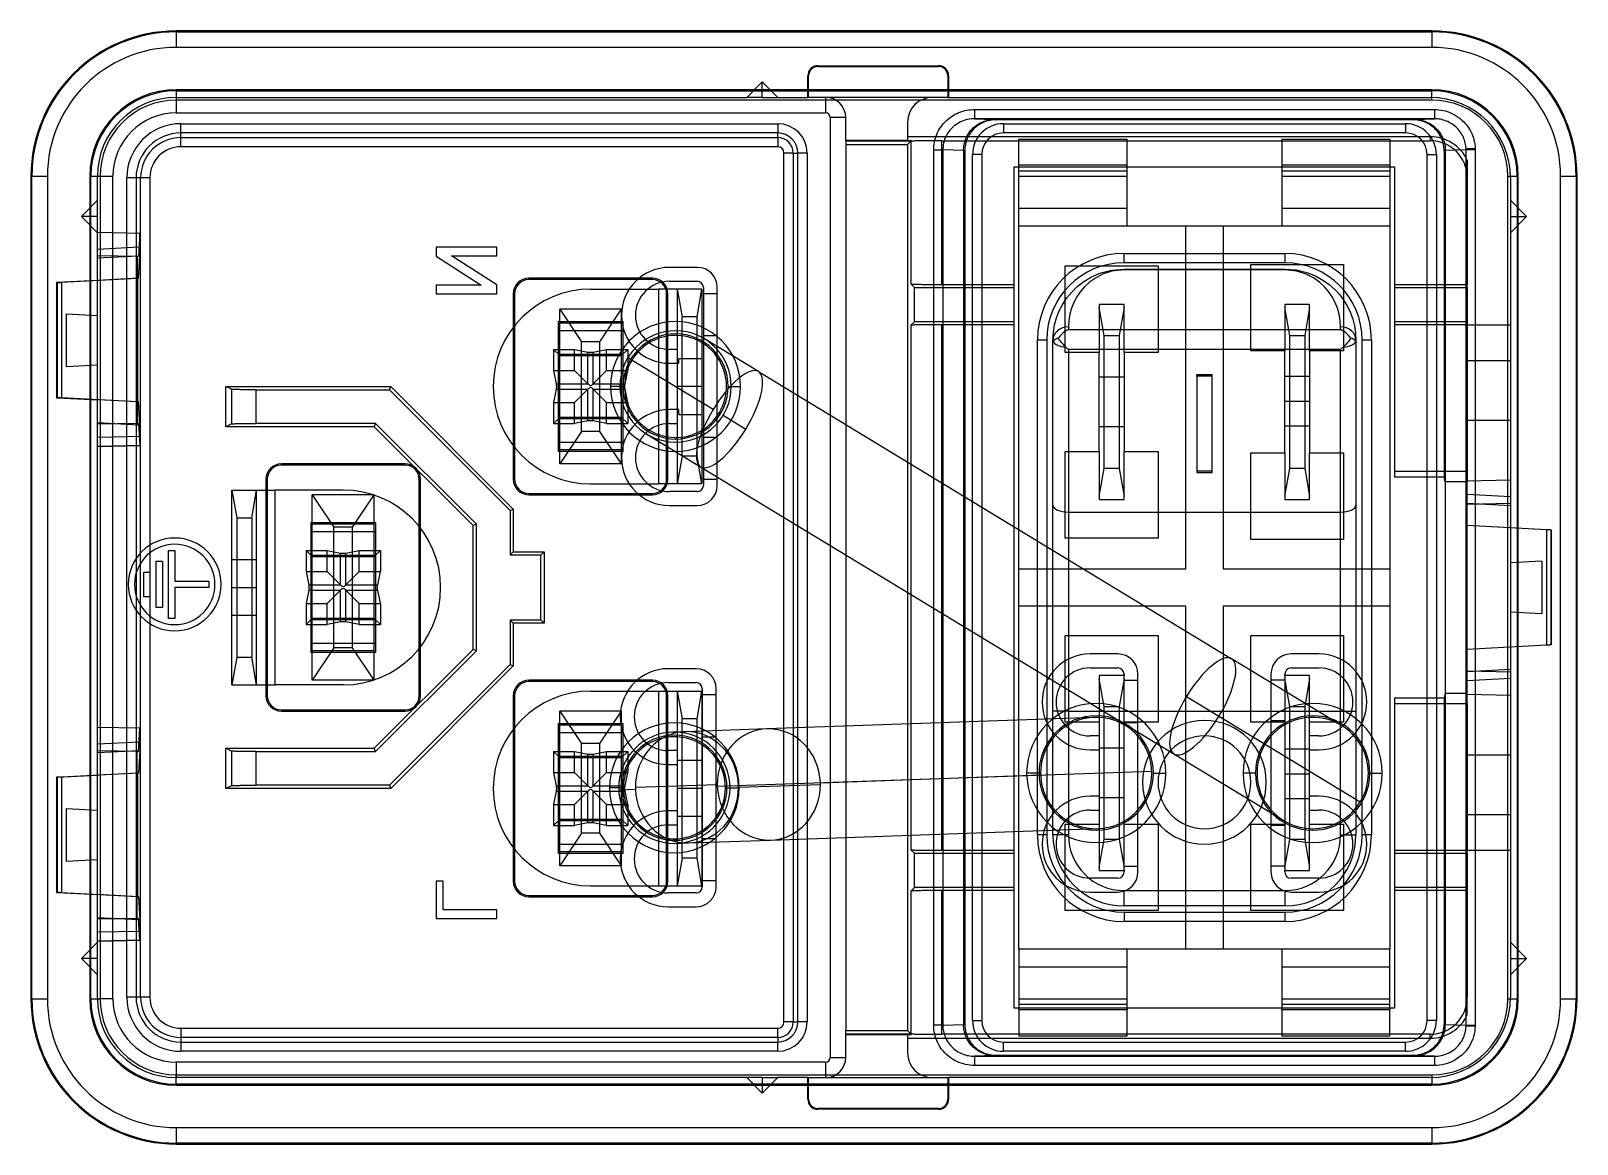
# Model space of a CAD drawing. Header units: millimetres. Extents: x -14.1 to 35.9, y -18 to 18.
import ezdxf

# ---------------------------------------------------------------- set-up
doc = ezdxf.new("R2010")
doc.units = ezdxf.units.MM
doc.layers.add('MAIN-1', color=7, linetype='Continuous')
doc.layers.add('MAIN-2', color=7, linetype='Continuous')

msp = doc.modelspace()

# ---------------------------------------------------------------- linework, layer by layer
at = {"layer": 'MAIN-1'}
for p, q in [((31.2, 18), (-9.4, 18)), ((-9.4, 17.968), (-9.4, 18)), ((-9.4, 17.968), (31.2, 17.968)), ((-9.4, 17.968), (-9.4, 17.469)), ((31.2, 17.968), (31.2, 18)), ((31.2, 17.968), (31.2, 17.469)), ((31.2, 17.469), (-9.4, 17.469)), ((31.2, 16.1), (-9.4, 16.1)), ((-9.4, 16.062), (-9.4, 16.1)), ((-9.4, 16.062), (31.2, 16.062)), ((-9.4, 16.062), (-9.4, 15.762)), ((31.2, 16.062), (31.2, 16.1)), ((31.2, 15.762), (31.2, 16.062)), ((31.2, 15.762), (-9.4, 15.762)), ((15.365, 14.947), (15.409, 15.001)), ((15.409, 15.001), (15.456, 15.053)), ((15.456, 15.053), (15.506, 15.102)), ((15.506, 15.102), (15.558, 15.148)), ((15.558, 15.148), (15.612, 15.192)), ((15.612, 15.192), (15.669, 15.232)), ((15.669, 15.232), (15.727, 15.269)), ((15.727, 15.269), (15.787, 15.303)), ((15.787, 15.303), (15.849, 15.333)), ((15.849, 15.333), (15.911, 15.361)), ((15.912, 15.031), (15.859, 14.999)), ((15.911, 15.361), (15.974, 15.384)), ((15.966, 15.058), (15.912, 15.031)), ((16.021, 15.082), (15.966, 15.058)), ((15.974, 15.384), (16.037, 15.404)), ((16.077, 15.103), (16.021, 15.082)), ((16.037, 15.404), (16.1, 15.421)), ((16.134, 15.12), (16.077, 15.103)), ((16.1, 15.421), (16.164, 15.435)), ((16.19, 15.134), (16.134, 15.12)), ((16.164, 15.435), (16.226, 15.445)), ((16.246, 15.145), (16.19, 15.134)), ((16.226, 15.445), (16.289, 15.452)), ((16.302, 15.152), (16.246, 15.145)), ((16.289, 15.452), (16.35, 15.457)), ((16.357, 15.157), (16.302, 15.152)), ((16.35, 15.457), (16.411, 15.458)), ((16.411, 15.158), (16.357, 15.157)), ((16.411, 15.458), (31.289, 15.458)), ((16.411, 15.458), (16.411, 15.158)), ((31.289, 15.158), (16.411, 15.158)), ((16.411, 15.158), (17.059, 15.137)), ((16.541, 14.992), (16.587, 15.018)), ((16.626, 15.006), (16.581, 14.98)), ((16.587, 15.018), (16.633, 15.041)), ((16.673, 15.029), (16.626, 15.006)), ((16.633, 15.041), (16.68, 15.062)), ((16.72, 15.05), (16.673, 15.029)), ((16.68, 15.062), (16.728, 15.08)), ((16.768, 15.068), (16.72, 15.05)), ((16.728, 15.08), (16.776, 15.096)), ((16.816, 15.084), (16.768, 15.068)), ((16.776, 15.096), (16.824, 15.109)), ((16.864, 15.097), (16.816, 15.084)), ((16.824, 15.109), (16.872, 15.119)), ((16.912, 15.107), (16.864, 15.097)), ((16.872, 15.119), (16.92, 15.127)), ((16.96, 15.115), (16.912, 15.107)), ((16.92, 15.127), (16.967, 15.133)), ((17.007, 15.121), (16.96, 15.115)), ((16.967, 15.133), (17.014, 15.136)), ((17.054, 15.124), (17.007, 15.121)), ((17.014, 15.136), (17.059, 15.137)), ((17.1, 15.125), (17.054, 15.124)), ((17.059, 15.137), (17.1, 15.125)), ((30.6, 15.125), (17.1, 15.125)), ((30.6, 15.125), (30.641, 15.137)), ((30.646, 15.124), (30.6, 15.125)), ((30.641, 15.137), (31.289, 15.158)), ((30.641, 15.137), (30.686, 15.136)), ((30.693, 15.121), (30.646, 15.124)), ((30.686, 15.136), (30.733, 15.133)), ((30.74, 15.115), (30.693, 15.121)), ((30.733, 15.133), (30.78, 15.127)), ((30.788, 15.107), (30.74, 15.115)), ((30.78, 15.127), (30.828, 15.119)), ((30.836, 15.097), (30.788, 15.107)), ((30.828, 15.119), (30.876, 15.109)), ((30.884, 15.084), (30.836, 15.097)), ((30.876, 15.109), (30.924, 15.096)), ((30.932, 15.068), (30.884, 15.084)), ((30.924, 15.096), (30.972, 15.08)), ((30.98, 15.05), (30.932, 15.068)), ((30.972, 15.08), (31.02, 15.062)), ((31.027, 15.029), (30.98, 15.05)), ((31.02, 15.062), (31.067, 15.041)), ((31.074, 15.006), (31.027, 15.029)), ((31.067, 15.041), (31.113, 15.018)), ((31.119, 14.98), (31.074, 15.006)), ((31.113, 15.018), (31.159, 14.992)), ((31.289, 15.458), (31.358, 15.456)), ((31.289, 15.458), (31.289, 15.158)), ((31.335, 15.157), (31.289, 15.158)), ((31.382, 15.154), (31.335, 15.157)), ((31.358, 15.456), (31.427, 15.451)), ((31.43, 15.149), (31.382, 15.154)), ((31.427, 15.451), (31.498, 15.442)), ((31.478, 15.141), (31.43, 15.149)), ((31.526, 15.131), (31.478, 15.141)), ((31.498, 15.442), (31.569, 15.428)), ((31.574, 15.118), (31.526, 15.131)), ((31.569, 15.428), (31.64, 15.411)), ((31.622, 15.103), (31.574, 15.118)), ((31.67, 15.086), (31.622, 15.103)), ((31.64, 15.411), (31.712, 15.389)), ((31.717, 15.066), (31.67, 15.086)), ((31.712, 15.389), (31.783, 15.363)), ((31.764, 15.043), (31.717, 15.066)), ((31.81, 15.018), (31.764, 15.043)), ((31.783, 15.363), (31.853, 15.333)), ((31.854, 14.991), (31.81, 15.018)), ((31.853, 15.333), (31.921, 15.298)), ((31.921, 15.298), (31.989, 15.259)), ((31.989, 15.259), (32.054, 15.216)), ((32.054, 15.216), (32.116, 15.169)), ((32.116, 15.169), (32.176, 15.119)), ((32.176, 15.119), (32.233, 15.065)), ((32.233, 15.065), (32.286, 15.007)), ((32.286, 15.007), (32.335, 14.947)), ((-9.25, 14.999), (10.05, 14.999)), ((-9.25, 14.699), (-9.25, 14.999)), ((-9.25, 14.552), (-9.25, 14.699)), ((10.05, 14.699), (-9.25, 14.699)), ((-9.25, 14.252), (-9.25, 14.552)), ((-9.25, 14.552), (10.05, 14.552)), ((10.05, 14.999), (10.05, 14.699)), ((10.05, 14.552), (10.05, 14.699)), ((10.05, 14.552), (10.05, 14.252)), ((15.132, 14.466), (15.149, 14.528)), ((15.149, 14.528), (15.17, 14.591)), ((15.17, 14.591), (15.194, 14.653)), ((15.194, 14.653), (15.221, 14.714)), ((15.221, 14.714), (15.252, 14.775)), ((15.252, 14.775), (15.286, 14.834)), ((15.286, 14.834), (15.324, 14.891)), ((15.324, 14.891), (15.365, 14.947)), ((15.468, 14.541), (15.447, 14.486)), ((15.493, 14.595), (15.468, 14.541)), ((15.521, 14.648), (15.493, 14.595)), ((15.553, 14.7), (15.521, 14.648)), ((15.588, 14.75), (15.553, 14.7)), ((15.626, 14.798), (15.588, 14.75)), ((15.668, 14.844), (15.626, 14.798)), ((15.712, 14.887), (15.668, 14.844)), ((15.759, 14.927), (15.712, 14.887)), ((15.808, 14.965), (15.759, 14.927)), ((15.859, 14.999), (15.808, 14.965)), ((16.118, 14.47), (16.136, 14.517)), ((16.136, 14.517), (16.157, 14.565)), ((16.157, 14.565), (16.18, 14.611)), ((16.175, 14.505), (16.157, 14.457)), ((16.196, 14.552), (16.175, 14.505)), ((16.18, 14.611), (16.206, 14.657)), ((16.219, 14.599), (16.196, 14.552)), ((16.206, 14.657), (16.235, 14.701)), ((16.245, 14.644), (16.219, 14.599)), ((16.235, 14.701), (16.266, 14.744)), ((16.274, 14.689), (16.245, 14.644)), ((16.266, 14.744), (16.299, 14.785)), ((16.305, 14.732), (16.274, 14.689)), ((16.299, 14.785), (16.335, 14.825)), ((16.339, 14.773), (16.305, 14.732)), ((16.335, 14.825), (16.373, 14.863)), ((16.374, 14.813), (16.339, 14.773)), ((16.373, 14.863), (16.412, 14.899)), ((16.412, 14.851), (16.374, 14.813)), ((16.412, 14.899), (16.454, 14.932)), ((16.452, 14.886), (16.412, 14.851)), ((16.493, 14.92), (16.452, 14.886)), ((16.454, 14.932), (16.497, 14.963)), ((16.536, 14.951), (16.493, 14.92)), ((16.497, 14.963), (16.541, 14.992)), ((16.581, 14.98), (16.536, 14.951)), ((17.35, 15), (30.35, 15)), ((17.35, 15), (17.35, 14.7)), ((30.35, 14.7), (17.35, 14.7)), ((30.35, 15), (30.35, 14.7)), ((31.164, 14.951), (31.119, 14.98)), ((31.159, 14.992), (31.203, 14.963)), ((31.207, 14.92), (31.164, 14.951)), ((31.203, 14.963), (31.246, 14.932)), ((31.248, 14.886), (31.207, 14.92)), ((31.246, 14.932), (31.288, 14.899)), ((31.288, 14.851), (31.248, 14.886)), ((31.288, 14.899), (31.327, 14.863)), ((31.326, 14.813), (31.288, 14.851)), ((31.361, 14.773), (31.326, 14.813)), ((31.327, 14.863), (31.365, 14.825)), ((31.395, 14.732), (31.361, 14.773)), ((31.365, 14.825), (31.401, 14.785)), ((31.426, 14.689), (31.395, 14.732)), ((31.401, 14.785), (31.434, 14.744)), ((31.455, 14.644), (31.426, 14.689)), ((31.434, 14.744), (31.465, 14.701)), ((31.481, 14.599), (31.455, 14.644)), ((31.465, 14.701), (31.494, 14.657)), ((31.504, 14.552), (31.481, 14.599)), ((31.494, 14.657), (31.52, 14.611)), ((31.525, 14.505), (31.504, 14.552)), ((31.52, 14.611), (31.543, 14.565)), ((31.543, 14.457), (31.525, 14.505)), ((31.543, 14.565), (31.564, 14.517)), ((31.564, 14.517), (31.582, 14.47)), ((31.898, 14.961), (31.854, 14.991)), ((31.939, 14.929), (31.898, 14.961)), ((31.979, 14.895), (31.939, 14.929)), ((32.018, 14.858), (31.979, 14.895)), ((32.054, 14.82), (32.018, 14.858)), ((32.088, 14.78), (32.054, 14.82)), ((32.12, 14.739), (32.088, 14.78)), ((32.149, 14.696), (32.12, 14.739)), ((32.176, 14.652), (32.149, 14.696)), ((32.201, 14.607), (32.176, 14.652)), ((32.223, 14.561), (32.201, 14.607)), ((32.242, 14.515), (32.223, 14.561)), ((32.259, 14.468), (32.242, 14.515)), ((32.335, 14.947), (32.381, 14.884)), ((32.381, 14.884), (32.423, 14.819)), ((32.423, 14.819), (32.46, 14.752)), ((32.46, 14.752), (32.493, 14.684)), ((32.493, 14.684), (32.521, 14.615)), ((32.521, 14.615), (32.546, 14.545)), ((32.546, 14.545), (32.565, 14.476)), ((10.05, 14.252), (-9.25, 14.252)), ((10.252, -14.05), (10.252, 14.05)), ((10.552, 14.05), (10.252, 14.05)), ((10.552, 14.05), (10.552, -14.05)), ((10.552, 14.05), (10.699, 14.05)), ((10.999, 14.05), (10.699, 14.05)), ((10.699, -14.05), (10.699, 14.05)), ((10.999, 14.05), (10.999, -14.05)), ((15.095, 14.159), (15.096, 14.219)), ((15.095, -14.159), (15.095, 14.159)), ((15.095, 14.159), (15.391, 14.159)), ((15.096, 14.219), (15.101, 14.28)), ((15.101, 14.28), (15.108, 14.341)), ((15.108, 14.341), (15.118, 14.403)), ((15.118, 14.403), (15.132, 14.466)), ((15.392, 14.212), (15.391, 14.159)), ((15.391, 14.159), (15.391, -14.159)), ((16.061, 14.138), (15.391, 14.159)), ((15.397, 14.266), (15.392, 14.212)), ((15.404, 14.32), (15.397, 14.266)), ((15.415, 14.375), (15.404, 14.32)), ((15.429, 14.431), (15.415, 14.375)), ((15.447, 14.486), (15.429, 14.431)), ((16.061, 14.138), (16.062, 14.184)), ((16.061, 14.137), (16.061, 14.138)), ((16.1, 14.125), (16.061, 14.137)), ((16.061, 14.137), (16.061, 14.137)), ((16.061, 14.137), (16.061, 14.137)), ((16.061, 14.137), (16.061, 14.137)), ((16.061, 14.137), (16.061, 14.137)), ((16.061, 14.137), (16.061, 14.137)), ((16.061, 14.137), (16.061, -14.137)), ((16.062, 14.184), (16.065, 14.23)), ((16.065, 14.23), (16.071, 14.278)), ((16.071, 14.278), (16.079, 14.325)), ((16.079, 14.325), (16.089, 14.373)), ((16.089, 14.373), (16.102, 14.422)), ((16.101, 14.171), (16.1, 14.125)), ((16.1, 14.125), (16.1, -14.125)), ((16.104, 14.218), (16.101, 14.171)), ((16.102, 14.422), (16.118, 14.47)), ((16.11, 14.265), (16.104, 14.218)), ((16.118, 14.313), (16.11, 14.265)), ((16.128, 14.361), (16.118, 14.313)), ((16.141, 14.409), (16.128, 14.361)), ((16.157, 14.457), (16.141, 14.409)), ((31.559, 14.409), (31.543, 14.457)), ((31.572, 14.361), (31.559, 14.409)), ((31.582, 14.313), (31.572, 14.361)), ((31.582, 14.47), (31.598, 14.422)), ((31.59, 14.265), (31.582, 14.313)), ((31.596, 14.218), (31.59, 14.265)), ((31.599, 14.171), (31.596, 14.218)), ((31.598, 14.422), (31.611, 14.373)), ((31.6, 14.125), (31.599, 14.171)), ((31.639, 14.137), (31.6, 14.125)), ((31.6, 14.125), (31.6, 3.575)), ((31.611, 14.373), (31.621, 14.325)), ((31.621, 14.325), (31.629, 14.278)), ((31.629, 14.278), (31.635, 14.23)), ((31.635, 14.23), (31.638, 14.184)), ((31.638, 14.184), (31.639, 14.138)), ((32.309, 14.159), (31.639, 14.138)), ((31.639, 14.138), (31.639, 14.137)), ((31.639, 14.137), (31.639, -14.137)), ((31.639, 14.137), (31.639, 14.137)), ((31.639, 14.137), (31.639, 14.137)), ((31.639, 14.137), (31.639, 14.137)), ((31.639, 14.137), (31.639, 14.137)), ((31.639, 14.137), (31.639, 14.137)), ((32.273, 14.422), (32.259, 14.468)), ((32.285, 14.375), (32.273, 14.422)), ((32.294, 14.328), (32.285, 14.375)), ((32.301, 14.282), (32.294, 14.328)), ((32.306, 14.236), (32.301, 14.282)), ((32.308, 14.191), (32.306, 14.236)), ((32.604, 14.2), (32.308, 14.191)), ((32.309, 14.186), (32.308, 14.191)), ((32.309, 14.182), (32.309, 14.186)), ((32.309, 14.177), (32.309, 14.182)), ((32.309, 14.173), (32.309, 14.177)), ((32.309, 14.168), (32.309, 14.173)), ((32.309, 14.164), (32.309, 14.168)), ((32.309, 14.159), (32.309, 14.164)), ((32.605, 14.159), (32.309, 14.159)), ((32.309, -14.159), (32.309, 14.159)), ((32.565, 14.476), (32.581, 14.406)), ((32.581, 14.406), (32.593, 14.336)), ((32.593, 14.336), (32.6, 14.268)), ((32.6, 14.268), (32.604, 14.2)), ((32.604, 14.2), (32.605, 14.194)), ((32.605, 14.194), (32.605, 14.188)), ((32.605, 14.188), (32.605, 14.183)), ((32.605, 14.183), (32.605, 14.177)), ((32.605, 14.177), (32.605, 14.171)), ((32.605, 14.171), (32.605, 14.165)), ((32.605, 14.165), (32.605, 14.159)), ((32.605, 14.159), (32.605, -14.159)), ((16.35, -14), (16.35, 14)), ((16.65, 14), (16.35, 14)), ((16.65, 14), (16.65, -14)), ((31.05, 14), (31.35, 14)), ((31.05, -14), (31.05, 14)), ((31.35, 14), (31.35, -14)), ((-14.1, 13.3), (-14.1, -13.3)), ((-14.068, 13.3), (-14.1, 13.3)), ((-14.068, -13.3), (-14.068, 13.3)), ((-14.068, 13.3), (-13.569, 13.3)), ((-13.569, 13.3), (-13.569, -13.3)), ((-12.2, 13.3), (-12.2, -13.3)), ((-12.162, 13.3), (-12.2, 13.3)), ((-12.162, -13.3), (-12.162, 13.3)), ((-12.162, 13.3), (-11.862, 13.3)), ((-11.862, 13.3), (-11.862, -13.3)), ((-10.699, 13.25), (-10.999, 13.25)), ((-10.999, -13.25), (-10.999, 13.25)), ((-10.552, 13.25), (-10.699, 13.25)), ((-10.699, 13.25), (-10.699, -13.25)), ((-10.552, -13.25), (-10.552, 13.25)), ((-10.252, 13.25), (-10.552, 13.25)), ((-10.252, 13.25), (-10.252, -13.25)), ((33.662, -13.3), (33.662, 13.3)), ((33.662, 13.3), (33.962, 13.3)), ((33.962, 13.3), (34, 13.3)), ((33.962, 13.3), (33.962, -13.3)), ((34, -13.3), (34, 13.3)), ((35.369, 13.3), (35.868, 13.3)), ((35.369, -13.3), (35.369, 13.3)), ((35.868, 13.3), (35.9, 13.3)), ((35.868, 13.3), (35.868, -13.3)), ((35.9, -13.3), (35.9, 13.3)), ((-10.574, 11.45), (-10.621, 10.7)), ((-10.601, 11.014), (-10.574, 11.015)), ((-10.574, 11.015), (-10.574, 11.45)), ((-10.574, 11.015), (-10.574, 10.994)), ((-10.621, 10.7), (-10.662, 10.7)), ((-10.662, 10.7), (-10.662, 5.3)), ((-10.621, 10), (-10.576, 10.717)), ((-10.576, 10.717), (-10.62, 10.715)), ((-10.575, 10.721), (-10.576, 10.717)), ((-10.574, 10.776), (-10.575, 10.762)), ((-10.575, 10.762), (-10.575, 10.751)), ((-10.575, 10.751), (-10.575, 10.74)), ((-10.575, 10.74), (-10.575, 10.732)), ((-10.575, 10.732), (-10.575, 10.726)), ((-10.575, 10.726), (-10.575, 10.721)), ((-10.574, 10.994), (-10.574, 10.972)), ((-10.574, 10.972), (-10.574, 10.95)), ((-10.574, 10.95), (-10.574, 10.929)), ((-10.574, 10.929), (-10.574, 10.907)), ((-10.574, 10.907), (-10.574, 10.885)), ((-10.574, 10.885), (-10.574, 10.865)), ((-10.574, 10.865), (-10.574, 10.845)), ((-10.574, 10.845), (-10.574, 10.825)), ((-10.574, 10.825), (-10.574, 10.808)), ((-10.574, 10.808), (-10.574, 10.791)), ((-10.574, 10.791), (-10.574, 10.776)), ((21.25, 10.8), (26.45, 10.8)), ((21.25, 10.5), (21.25, 10.8)), ((26.45, 10.8), (26.45, 10.5)), ((19.952, 9.899), (20.201, 10.047)), ((20.323, 10.009), (20.132, 9.873)), ((20.201, 10.047), (20.494, 10.172)), ((20.558, 10.131), (20.323, 10.009)), ((20.494, 10.172), (20.845, 10.264)), ((20.86, 10.229), (20.558, 10.131)), ((20.845, 10.264), (21.25, 10.3)), ((21.25, 10.272), (20.86, 10.229)), ((26.45, 10.5), (21.25, 10.5)), ((21.25, 10.3), (26.45, 10.3)), ((21.25, 10.272), (21.25, 10.3)), ((26.45, 10.272), (21.25, 10.272)), ((26.45, 10.3), (26.826, 10.269)), ((26.45, 10.272), (26.45, 10.3)), ((26.838, 10.229), (26.45, 10.272)), ((26.826, 10.269), (27.159, 10.188)), ((27.139, 10.132), (26.838, 10.229)), ((27.374, 10.011), (27.139, 10.132)), ((27.159, 10.188), (27.44, 10.076)), ((27.566, 9.875), (27.374, 10.011)), ((27.44, 10.076), (27.68, 9.943)), ((-10.657, 10), (-10.621, 10)), ((-10.657, 10), (-10.657, 6)), ((6, 10), (2, 10)), ((2, 9.958), (2, 10)), ((6, 9.958), (2, 9.958)), ((6, 9.958), (6, 10)), ((19.399, 9.365), (19.556, 9.556)), ((19.556, 9.556), (19.739, 9.734)), ((19.835, 9.567), (19.72, 9.399)), ((19.739, 9.734), (19.952, 9.899)), ((19.971, 9.726), (19.835, 9.567)), ((20.132, 9.873), (19.971, 9.726)), ((27.728, 9.727), (27.566, 9.875)), ((27.68, 9.943), (27.888, 9.795)), ((27.865, 9.568), (27.728, 9.727)), ((27.98, 9.399), (27.865, 9.568)), ((27.888, 9.795), (28.067, 9.635)), ((28.067, 9.635), (28.224, 9.464)), ((1.5, 9.5), (1.5, 3.5)), ((1.542, 9.5), (1.5, 9.5)), ((1.542, 9.5), (1.542, 3.5)), ((6.458, 9.5), (6.5, 9.5)), ((6.458, 3.5), (6.458, 9.5)), ((6.5, 3.5), (6.5, 9.5)), ((19.155, 8.949), (19.265, 9.162)), ((19.265, 9.162), (19.399, 9.365)), ((19.551, 9.035), (19.496, 8.841)), ((19.625, 9.221), (19.551, 9.035)), ((19.72, 9.399), (19.625, 9.221)), ((28.075, 9.221), (27.98, 9.399)), ((28.149, 9.035), (28.075, 9.221)), ((28.204, 8.841), (28.149, 9.035)), ((28.224, 9.464), (28.36, 9.282)), ((28.36, 9.282), (28.476, 9.09)), ((28.476, 9.09), (28.572, 8.888)), ((2.95, 8.6), (2.95, 8.3)), ((2.95, 8.6), (3, 8.6)), ((5, 9), (3, 9)), ((3, 4), (3, 9)), ((3, 9), (3.7, 7.95)), ((4.3, 7.95), (5, 9)), ((5, 4), (5, 9)), ((5, 8.6), (5.05, 8.6)), ((5.05, 8.3), (5.05, 8.6)), ((19.003, 8.493), (19.067, 8.725)), ((19.067, 8.725), (19.155, 8.949)), ((19.462, 8.638), (19.45, 8.426)), ((19.496, 8.841), (19.462, 8.638)), ((28.238, 8.638), (28.204, 8.841)), ((28.25, 8.426), (28.238, 8.638)), ((28.572, 8.888), (28.648, 8.679)), ((28.648, 8.679), (28.704, 8.46)), ((3, 8.3), (2.95, 8.3)), ((5.05, 8.3), (5, 8.3)), ((18.95, 8), (18.964, 8.251)), ((18.964, 8.251), (19.003, 8.493)), ((19.013, 8.014), (18.989, 7.996)), ((19.042, 8.032), (19.013, 8.014)), ((19.077, 8.048), (19.042, 8.032)), ((19.119, 8.063), (19.077, 8.048)), ((19.17, 8.125), (19.119, 8.063)), ((19.155, 8.012), (19.119, 8.063)), ((19.194, 7.962), (19.155, 8.012)), ((19.223, 8.18), (19.17, 8.125)), ((19.278, 8.231), (19.223, 8.18)), ((19.335, 8.276), (19.278, 8.231)), ((19.392, 8.315), (19.335, 8.276)), ((19.45, 8.349), (19.392, 8.315)), ((19.45, 8.426), (19.45, 8.349)), ((19.45, 8.349), (28.25, 8.349)), ((28.25, 8.349), (28.25, 8.426)), ((28.308, 8.315), (28.25, 8.349)), ((28.365, 8.276), (28.308, 8.315)), ((28.422, 8.231), (28.365, 8.276)), ((28.477, 8.181), (28.422, 8.231)), ((28.53, 8.125), (28.477, 8.181)), ((28.545, 8.012), (28.506, 7.961)), ((28.581, 8.063), (28.53, 8.125)), ((28.581, 8.063), (28.545, 8.012)), ((28.623, 8.048), (28.581, 8.063)), ((28.658, 8.032), (28.623, 8.048)), ((28.688, 8.014), (28.658, 8.032)), ((28.711, 7.995), (28.688, 8.014)), ((28.704, 8.46), (28.738, 8.234)), ((28.738, 8.234), (28.75, 8)), ((29.25, 8), (28.95, 8)), ((28.95, -8), (28.95, 8)), ((29.25, 8), (29.25, -8)), ((4.3, 7.95), (3.7, 7.95)), ((3.7, 5.05), (3.7, 7.95)), ((4.3, 5.05), (4.3, 7.95)), ((18.45, -8), (18.45, 8)), ((18.75, 8), (18.45, 8)), ((18.75, 8), (18.75, -8)), ((18.95, 7.925), (18.95, 8)), ((18.951, 7.936), (18.95, 7.93)), ((18.95, 7.93), (18.95, 7.925)), ((18.95, 2.668), (18.95, 7.925)), ((18.952, 7.941), (18.951, 7.936)), ((18.954, 7.947), (18.952, 7.941)), ((18.956, 7.952), (18.954, 7.947)), ((18.959, 7.958), (18.956, 7.952)), ((18.971, 7.976), (18.959, 7.958)), ((18.989, 7.996), (18.971, 7.976)), ((19.234, 7.913), (19.194, 7.962)), ((19.277, 7.865), (19.234, 7.913)), ((19.32, 7.818), (19.277, 7.865)), ((19.365, 7.773), (19.32, 7.818)), ((19.377, 7.762), (19.365, 7.773)), ((19.389, 7.75), (19.377, 7.762)), ((19.401, 7.739), (19.389, 7.75)), ((19.413, 7.728), (19.401, 7.739)), ((19.426, 7.717), (19.413, 7.728)), ((19.438, 7.706), (19.426, 7.717)), ((19.45, 7.695), (19.438, 7.706)), ((19.45, 7.695), (19.45, 2.438)), ((28.25, 7.695), (19.45, 7.695)), ((28.262, 7.706), (28.25, 7.695)), ((28.25, 2.438), (28.25, 7.695)), ((28.274, 7.717), (28.262, 7.706)), ((28.287, 7.728), (28.274, 7.717)), ((28.299, 7.739), (28.287, 7.728)), ((28.311, 7.75), (28.299, 7.739)), ((28.323, 7.762), (28.311, 7.75)), ((28.335, 7.773), (28.323, 7.762)), ((28.38, 7.818), (28.335, 7.773)), ((28.423, 7.864), (28.38, 7.818)), ((28.465, 7.912), (28.423, 7.864)), ((28.506, 7.961), (28.465, 7.912)), ((28.729, 7.976), (28.711, 7.995)), ((28.741, 7.958), (28.729, 7.976)), ((28.744, 7.952), (28.741, 7.958)), ((28.746, 7.947), (28.744, 7.952)), ((28.748, 7.941), (28.746, 7.947)), ((28.749, 7.936), (28.748, 7.941)), ((28.75, 7.93), (28.749, 7.936)), ((28.75, 8), (28.75, 7.925)), ((28.75, 7.925), (28.75, 7.93)), ((28.75, 7.925), (28.75, 2.668)), ((24.1, 6.878), (23.6, 6.878)), ((23.6, 6.832), (23.6, 6.878)), ((23.6, 6.832), (23.6, 3.724)), ((24.1, 6.832), (23.6, 6.832)), ((24.1, 6.832), (24.1, 6.878)), ((24.1, 3.724), (24.1, 6.832)), ((-10.621, 6), (-10.657, 6)), ((-10.574, 5.25), (-10.621, 6)), ((-10.662, 5.3), (-10.621, 5.3)), ((-10.621, 5.3), (-10.576, 4.592)), ((-10.574, 5.25), (-10.618, 5.252)), ((-10.574, 4.89), (-10.574, 5.25)), ((3.7, 5.05), (3, 4)), ((4.3, 5.05), (3.7, 5.05)), ((5, 4), (4.3, 5.05)), ((-10.595, 4.889), (-10.574, 4.89)), ((-10.575, 4.595), (-10.576, 4.593)), ((-10.576, 4.593), (-10.576, 4.591)), ((-10.576, 4.591), (-10.576, 4.592)), ((-10.576, 4.591), (-10.576, 4.59)), ((-10.576, 4.59), (-10.576, 4.591)), ((-10.576, 4.591), (-10.576, 4.591)), ((-10.576, 4.59), (-10.576, 4.59)), ((-10.576, 4.59), (-10.576, 4.59)), ((-10.576, 4.59), (-10.576, 4.59)), ((-10.576, 4.59), (-10.576, 4.59)), ((-10.574, 4.658), (-10.575, 4.649)), ((-10.575, 4.649), (-10.575, 4.64)), ((-10.575, 4.64), (-10.575, 4.631)), ((-10.575, 4.631), (-10.575, 4.624)), ((-10.575, 4.624), (-10.575, 4.617)), ((-10.575, 4.617), (-10.575, 4.611)), ((-10.575, 4.611), (-10.575, 4.606)), ((-10.575, 4.606), (-10.575, 4.602)), ((-10.575, 4.602), (-10.575, 4.598)), ((-10.575, 4.598), (-10.575, 4.595)), ((-10.574, 4.89), (-10.574, 4.877)), ((-10.574, 4.877), (-10.574, 4.863)), ((-10.574, 4.863), (-10.574, 4.85)), ((-10.574, 4.85), (-10.574, 4.836)), ((-10.574, 4.836), (-10.574, 4.822)), ((-10.574, 4.822), (-10.574, 4.809)), ((-10.574, 4.809), (-10.574, 4.795)), ((-10.574, 4.795), (-10.574, 4.781)), ((-10.574, 4.781), (-10.574, 4.767)), ((-10.574, 4.767), (-10.574, 4.754)), ((-10.574, 4.754), (-10.574, 4.741)), ((-10.574, 4.741), (-10.574, 4.728)), ((-10.574, 4.728), (-10.574, 4.715)), ((-10.574, 4.715), (-10.574, 4.703)), ((-10.574, 4.703), (-10.574, 4.691)), ((-10.574, 4.691), (-10.574, 4.679)), ((-10.574, 4.679), (-10.574, 4.668)), ((-10.574, 4.668), (-10.574, 4.658)), ((2.95, 4.7), (2.95, 4.4)), ((2.95, 4.7), (3, 4.7)), ((5, 4.7), (5.05, 4.7)), ((5.05, 4.4), (5.05, 4.7)), ((3, 4.4), (2.95, 4.4)), ((5.05, 4.4), (5, 4.4)), ((-2, 4), (-6, 4)), ((-6, 3.958), (-6, 4)), ((-2, 3.958), (-6, 3.958)), ((-2, 3.958), (-2, 4)), ((5, 4), (3, 4)), ((23.6, 3.724), (24.1, 3.724)), ((31.35, 3.575), (31.6, 3.575)), ((31.631, 3.418), (31.6, 3.575)), ((-6.5, 3.5), (-6.5, -3.5)), ((-6.458, 3.5), (-6.5, 3.5)), ((-6.458, 3.5), (-6.458, -3.5)), ((-1.542, 3.5), (-1.5, 3.5)), ((-1.542, -3.5), (-1.542, 3.5)), ((-1.5, -3.5), (-1.5, 3.5)), ((1.542, 3.5), (1.5, 3.5)), ((2, 3.042), (2, 3)), ((2, 3.042), (6, 3.042)), ((6, 3.042), (6, 3)), ((6.458, 3.5), (6.5, 3.5)), ((31.631, 3.418), (31.631, -3.418)), ((-3, 3), (-5, 3)), ((-5, -3), (-5, 3)), ((-5, 3), (-4.3, 1.95)), ((-3.7, 1.95), (-3, 3)), ((-3, -3), (-3, 3)), ((2, 3), (6, 3)), ((18.95, -4), (18.95, 2.668)), ((28.75, 2.668), (28.75, -4)), ((-5.05, 2.1), (-5.05, 1.8)), ((-5.05, 2.1), (-5, 2.1)), ((-3, 2.1), (-2.95, 2.1)), ((-2.95, 1.8), (-2.95, 2.1)), ((19.45, 2.438), (19.45, -4)), ((19.45, 2.438), (28.25, 2.438)), ((28.25, -4), (28.25, 2.438)), ((-5, 1.8), (-5.05, 1.8)), ((-3.7, 1.95), (-4.3, 1.95)), ((-4.3, -1.95), (-4.3, 1.95)), ((-3.7, -1.95), (-3.7, 1.95)), ((-2.95, 1.8), (-3, 1.8)), ((-5.05, -1.8), (-5.05, -2.1)), ((-5.05, -1.8), (-5, -1.8)), ((-4.3, -1.95), (-5, -3)), ((-3.7, -1.95), (-4.3, -1.95)), ((-3, -3), (-3.7, -1.95)), ((-3, -1.8), (-2.95, -1.8)), ((-2.95, -2.1), (-2.95, -1.8)), ((-5, -2.1), (-5.05, -2.1)), ((-2.95, -2.1), (-3, -2.1)), ((6, -3), (2, -3)), ((2, -3.042), (2, -3)), ((6, -3.042), (6, -3)), ((-6.458, -3.5), (-6.5, -3.5)), ((-3, -3), (-5, -3)), ((-1.542, -3.5), (-1.5, -3.5)), ((1.5, -3.5), (1.5, -9.5)), ((1.542, -3.5), (1.5, -3.5)), ((1.542, -3.5), (1.542, -9.5)), ((6, -3.042), (2, -3.042)), ((6.458, -3.5), (6.5, -3.5)), ((6.458, -9.5), (6.458, -3.5)), ((6.5, -9.5), (6.5, -3.5)), ((31.631, -3.418), (31.6, -3.575)), ((-6, -3.958), (-6, -4)), ((-6, -3.958), (-2, -3.958)), ((-6, -4), (-2, -4)), ((-2, -3.958), (-2, -4)), ((18.95, -8), (18.95, -4)), ((19.45, -4), (18.95, -4)), ((19.45, -4), (19.45, -8)), ((19.45, -4), (28.25, -4)), ((28.25, -4), (28.75, -4)), ((28.25, -8), (28.25, -4)), ((28.75, -4), (28.75, -8)), ((31.6, -3.575), (31.35, -3.575)), ((31.6, -3.575), (31.6, -14.125)), ((2.95, -4.4), (2.95, -4.7)), ((2.95, -4.4), (3, -4.4)), ((3, -9), (3, -4)), ((5, -4), (3, -4)), ((3, -4), (3.7, -5.05)), ((4.3, -5.05), (5, -4)), ((5, -9), (5, -4)), ((5, -4.4), (5.05, -4.4)), ((5.05, -4.7), (5.05, -4.4)), ((-10.621, -5.3), (-10.574, -4.55)), ((-10.601, -4.986), (-10.574, -4.985)), ((-10.574, -4.55), (-10.574, -4.985)), ((-10.574, -4.985), (-10.574, -5.006)), ((3, -4.7), (2.95, -4.7)), ((5.05, -4.7), (5, -4.7)), ((-10.662, -5.3), (-10.621, -5.3)), ((-10.662, -10.7), (-10.662, -5.3)), ((-10.576, -5.283), (-10.621, -6)), ((-10.576, -5.283), (-10.62, -5.285)), ((-10.575, -5.279), (-10.576, -5.283)), ((-10.574, -5.224), (-10.575, -5.238)), ((-10.575, -5.238), (-10.575, -5.249)), ((-10.575, -5.249), (-10.575, -5.26)), ((-10.575, -5.26), (-10.575, -5.268)), ((-10.575, -5.268), (-10.575, -5.274)), ((-10.575, -5.274), (-10.575, -5.279)), ((-10.574, -5.006), (-10.574, -5.028)), ((-10.574, -5.028), (-10.574, -5.05)), ((-10.574, -5.05), (-10.574, -5.071)), ((-10.574, -5.071), (-10.574, -5.093)), ((-10.574, -5.093), (-10.574, -5.115)), ((-10.574, -5.115), (-10.574, -5.135)), ((-10.574, -5.135), (-10.574, -5.155)), ((-10.574, -5.155), (-10.574, -5.175)), ((-10.574, -5.175), (-10.574, -5.192)), ((-10.574, -5.192), (-10.574, -5.209)), ((-10.574, -5.209), (-10.574, -5.224)), ((3.7, -7.95), (3.7, -5.05)), ((4.3, -5.05), (3.7, -5.05)), ((4.3, -7.95), (4.3, -5.05)), ((-10.621, -6), (-10.657, -6)), ((-10.657, -6), (-10.657, -10)), ((3.7, -7.95), (3, -9)), ((4.3, -7.95), (3.7, -7.95)), ((5, -9), (4.3, -7.95)), ((18.75, -8), (18.45, -8)), ((19.45, -8), (18.95, -8)), ((28.25, -8), (28.75, -8)), ((29.25, -8), (28.95, -8)), ((2.95, -8.3), (2.95, -8.6)), ((2.95, -8.3), (3, -8.3)), ((5, -8.3), (5.05, -8.3)), ((5.05, -8.6), (5.05, -8.3)), ((3, -8.6), (2.95, -8.6)), ((5, -9), (3, -9)), ((5.05, -8.6), (5, -8.6)), ((1.542, -9.5), (1.5, -9.5)), ((6.458, -9.5), (6.5, -9.5)), ((-10.657, -10), (-10.621, -10)), ((-10.621, -10), (-10.574, -10.75)), ((2, -9.958), (2, -10)), ((2, -9.958), (6, -9.958)), ((2, -10), (6, -10)), ((6, -9.958), (6, -10)), ((21.25, -10.3), (21.25, -9.8)), ((21.25, -9.8), (26.45, -9.8)), ((26.45, -9.8), (26.45, -10.3)), ((26.45, -10.3), (21.25, -10.3)), ((21.25, -10.5), (26.45, -10.5)), ((21.25, -10.5), (21.25, -10.8)), ((26.45, -10.5), (26.45, -10.8)), ((-10.621, -10.7), (-10.662, -10.7)), ((-10.576, -11.408), (-10.621, -10.7)), ((-10.574, -10.75), (-10.618, -10.748)), ((-10.574, -10.75), (-10.574, -11.11)), ((26.45, -10.8), (21.25, -10.8)), ((-10.595, -11.111), (-10.574, -11.11)), ((-10.575, -11.405), (-10.576, -11.407)), ((-10.576, -11.407), (-10.576, -11.409)), ((-10.576, -11.409), (-10.576, -11.408)), ((-10.576, -11.409), (-10.576, -11.41)), ((-10.576, -11.41), (-10.576, -11.409)), ((-10.576, -11.409), (-10.576, -11.409)), ((-10.576, -11.41), (-10.576, -11.41)), ((-10.576, -11.41), (-10.576, -11.41)), ((-10.576, -11.41), (-10.576, -11.41)), ((-10.576, -11.41), (-10.576, -11.41)), ((-10.574, -11.342), (-10.575, -11.351)), ((-10.575, -11.351), (-10.575, -11.36)), ((-10.575, -11.36), (-10.575, -11.369)), ((-10.575, -11.369), (-10.575, -11.376)), ((-10.575, -11.376), (-10.575, -11.383)), ((-10.575, -11.383), (-10.575, -11.389)), ((-10.575, -11.389), (-10.575, -11.394)), ((-10.575, -11.394), (-10.575, -11.398)), ((-10.575, -11.398), (-10.575, -11.402)), ((-10.575, -11.402), (-10.575, -11.405)), ((-10.574, -11.11), (-10.574, -11.123)), ((-10.574, -11.123), (-10.574, -11.137)), ((-10.574, -11.137), (-10.574, -11.15)), ((-10.574, -11.15), (-10.574, -11.164)), ((-10.574, -11.164), (-10.574, -11.178)), ((-10.574, -11.178), (-10.574, -11.191)), ((-10.574, -11.191), (-10.574, -11.205)), ((-10.574, -11.205), (-10.574, -11.219)), ((-10.574, -11.219), (-10.574, -11.233)), ((-10.574, -11.233), (-10.574, -11.246)), ((-10.574, -11.246), (-10.574, -11.259)), ((-10.574, -11.259), (-10.574, -11.272)), ((-10.574, -11.272), (-10.574, -11.285)), ((-10.574, -11.285), (-10.574, -11.297)), ((-10.574, -11.297), (-10.574, -11.309)), ((-10.574, -11.309), (-10.574, -11.321)), ((-10.574, -11.321), (-10.574, -11.332)), ((-10.574, -11.332), (-10.574, -11.342)), ((-14.068, -13.3), (-14.1, -13.3)), ((-14.068, -13.3), (-13.569, -13.3)), ((-12.162, -13.3), (-12.2, -13.3)), ((-12.162, -13.3), (-11.862, -13.3)), ((-10.699, -13.25), (-10.999, -13.25)), ((-10.552, -13.25), (-10.699, -13.25)), ((-10.252, -13.25), (-10.552, -13.25)), ((33.662, -13.3), (33.962, -13.3)), ((33.962, -13.3), (34, -13.3)), ((35.369, -13.3), (35.868, -13.3)), ((35.868, -13.3), (35.9, -13.3)), ((16.35, -14), (16.65, -14)), ((31.35, -14), (31.05, -14)), ((-9.25, -14.252), (-9.25, -14.552)), ((-9.25, -14.252), (10.05, -14.252)), ((10.05, -14.552), (10.05, -14.252)), ((10.552, -14.05), (10.252, -14.05)), ((10.552, -14.05), (10.699, -14.05)), ((10.999, -14.05), (10.699, -14.05)), ((15.097, -14.228), (15.095, -14.159)), ((15.391, -14.159), (15.095, -14.159)), ((15.102, -14.298), (15.097, -14.228)), ((15.112, -14.369), (15.102, -14.298)), ((15.126, -14.44), (15.112, -14.369)), ((15.144, -14.512), (15.126, -14.44)), ((15.391, -14.159), (16.061, -14.138)), ((15.391, -14.159), (15.392, -14.205)), ((15.392, -14.205), (15.395, -14.252)), ((15.395, -14.252), (15.401, -14.299)), ((15.401, -14.299), (15.409, -14.347)), ((15.409, -14.347), (15.42, -14.395)), ((15.42, -14.395), (15.433, -14.443)), ((15.433, -14.443), (15.449, -14.491)), ((15.449, -14.491), (15.467, -14.539)), ((16.061, -14.137), (16.1, -14.125)), ((16.061, -14.138), (16.061, -14.137)), ((16.061, -14.137), (16.061, -14.137)), ((16.061, -14.137), (16.061, -14.137)), ((16.061, -14.137), (16.061, -14.137)), ((16.061, -14.137), (16.061, -14.137)), ((16.061, -14.137), (16.061, -14.137)), ((16.062, -14.184), (16.061, -14.138)), ((16.065, -14.23), (16.062, -14.184)), ((16.071, -14.278), (16.065, -14.23)), ((16.079, -14.325), (16.071, -14.278)), ((16.089, -14.373), (16.079, -14.325)), ((16.102, -14.422), (16.089, -14.373)), ((16.1, -14.125), (16.101, -14.171)), ((16.101, -14.171), (16.104, -14.218)), ((16.118, -14.47), (16.102, -14.422)), ((16.104, -14.218), (16.11, -14.265)), ((16.11, -14.265), (16.118, -14.313)), ((16.118, -14.313), (16.128, -14.361)), ((16.136, -14.517), (16.118, -14.47)), ((16.128, -14.361), (16.141, -14.409)), ((16.141, -14.409), (16.157, -14.457)), ((16.157, -14.457), (16.175, -14.505)), ((31.525, -14.505), (31.543, -14.457)), ((31.543, -14.457), (31.559, -14.409)), ((31.559, -14.409), (31.572, -14.361)), ((31.564, -14.517), (31.582, -14.47)), ((31.572, -14.361), (31.582, -14.313)), ((31.582, -14.313), (31.59, -14.265)), ((31.582, -14.47), (31.598, -14.422)), ((31.59, -14.265), (31.596, -14.218)), ((31.596, -14.218), (31.599, -14.171)), ((31.598, -14.422), (31.611, -14.373)), ((31.599, -14.171), (31.6, -14.125)), ((31.6, -14.125), (31.639, -14.137)), ((31.611, -14.373), (31.621, -14.325)), ((31.621, -14.325), (31.629, -14.278)), ((31.629, -14.278), (31.635, -14.23)), ((31.635, -14.23), (31.638, -14.184)), ((31.638, -14.184), (31.639, -14.138)), ((31.639, -14.137), (31.639, -14.137)), ((31.639, -14.137), (31.639, -14.137)), ((31.639, -14.137), (31.639, -14.137)), ((31.639, -14.137), (31.639, -14.137)), ((31.639, -14.137), (31.639, -14.137)), ((31.639, -14.137), (31.639, -14.138)), ((31.639, -14.138), (32.309, -14.159)), ((32.244, -14.51), (32.263, -14.456)), ((32.263, -14.456), (32.278, -14.402)), ((32.278, -14.402), (32.29, -14.349)), ((32.29, -14.349), (32.299, -14.295)), ((32.299, -14.295), (32.305, -14.243)), ((32.305, -14.243), (32.308, -14.191)), ((32.308, -14.191), (32.309, -14.186)), ((32.604, -14.2), (32.308, -14.191)), ((32.309, -14.164), (32.309, -14.159)), ((32.309, -14.159), (32.605, -14.159)), ((32.309, -14.168), (32.309, -14.164)), ((32.309, -14.173), (32.309, -14.168)), ((32.309, -14.177), (32.309, -14.173)), ((32.309, -14.182), (32.309, -14.177)), ((32.309, -14.186), (32.309, -14.182)), ((32.573, -14.442), (32.552, -14.524)), ((32.589, -14.36), (32.573, -14.442)), ((32.599, -14.28), (32.589, -14.36)), ((32.604, -14.2), (32.599, -14.28)), ((32.605, -14.194), (32.604, -14.2)), ((32.605, -14.159), (32.605, -14.165)), ((32.605, -14.165), (32.605, -14.171)), ((32.605, -14.171), (32.605, -14.177)), ((32.605, -14.177), (32.605, -14.183)), ((32.605, -14.183), (32.605, -14.188)), ((32.605, -14.188), (32.605, -14.194)), ((-9.25, -14.552), (-9.25, -14.699)), ((10.05, -14.552), (-9.25, -14.552)), ((-9.25, -14.699), (10.05, -14.699)), ((-9.25, -14.699), (-9.25, -14.999)), ((10.05, -14.999), (-9.25, -14.999)), ((10.05, -14.552), (10.05, -14.699)), ((10.05, -14.999), (10.05, -14.699)), ((15.167, -14.584), (15.144, -14.512)), ((15.195, -14.655), (15.167, -14.584)), ((15.227, -14.725), (15.195, -14.655)), ((15.263, -14.794), (15.227, -14.725)), ((15.304, -14.862), (15.263, -14.794)), ((15.349, -14.927), (15.304, -14.862)), ((15.399, -14.989), (15.349, -14.927)), ((15.452, -15.049), (15.399, -14.989)), ((15.467, -14.539), (15.489, -14.586)), ((15.489, -14.586), (15.513, -14.632)), ((15.513, -14.632), (15.539, -14.678)), ((15.539, -14.678), (15.568, -14.722)), ((15.568, -14.722), (15.6, -14.765)), ((15.6, -14.765), (15.634, -14.807)), ((15.634, -14.807), (15.671, -14.846)), ((15.671, -14.846), (15.709, -14.884)), ((15.709, -14.884), (15.75, -14.92)), ((15.75, -14.92), (15.792, -14.953)), ((15.792, -14.953), (15.836, -14.984)), ((15.836, -14.984), (15.881, -15.013)), ((16.157, -14.565), (16.136, -14.517)), ((16.18, -14.611), (16.157, -14.565)), ((16.175, -14.505), (16.196, -14.552)), ((16.206, -14.657), (16.18, -14.611)), ((16.196, -14.552), (16.219, -14.599)), ((16.235, -14.701), (16.206, -14.657)), ((16.219, -14.599), (16.245, -14.644)), ((16.266, -14.744), (16.235, -14.701)), ((16.245, -14.644), (16.274, -14.689)), ((16.299, -14.785), (16.266, -14.744)), ((16.274, -14.689), (16.305, -14.732)), ((16.335, -14.825), (16.299, -14.785)), ((16.305, -14.732), (16.339, -14.773)), ((16.373, -14.863), (16.335, -14.825)), ((16.339, -14.773), (16.374, -14.813)), ((16.412, -14.899), (16.373, -14.863)), ((16.374, -14.813), (16.412, -14.851)), ((16.412, -14.851), (16.452, -14.886)), ((16.454, -14.932), (16.412, -14.899)), ((16.452, -14.886), (16.493, -14.92)), ((16.497, -14.963), (16.454, -14.932)), ((16.493, -14.92), (16.536, -14.951)), ((16.541, -14.992), (16.497, -14.963)), ((16.536, -14.951), (16.581, -14.98)), ((16.587, -15.018), (16.541, -14.992)), ((16.581, -14.98), (16.626, -15.006)), ((17.35, -14.7), (30.35, -14.7)), ((17.35, -15), (17.35, -14.7)), ((30.35, -15), (17.35, -15)), ((30.35, -15), (30.35, -14.7)), ((31.074, -15.006), (31.119, -14.98)), ((31.113, -15.018), (31.159, -14.992)), ((31.119, -14.98), (31.164, -14.951)), ((31.159, -14.992), (31.203, -14.963)), ((31.164, -14.951), (31.207, -14.92)), ((31.203, -14.963), (31.246, -14.932)), ((31.207, -14.92), (31.248, -14.886)), ((31.246, -14.932), (31.288, -14.899)), ((31.248, -14.886), (31.288, -14.851)), ((31.288, -14.851), (31.326, -14.813)), ((31.288, -14.899), (31.327, -14.863)), ((31.326, -14.813), (31.361, -14.773)), ((31.327, -14.863), (31.365, -14.825)), ((31.361, -14.773), (31.395, -14.732)), ((31.365, -14.825), (31.401, -14.785)), ((31.395, -14.732), (31.426, -14.689)), ((31.401, -14.785), (31.434, -14.744)), ((31.426, -14.689), (31.455, -14.644)), ((31.434, -14.744), (31.465, -14.701)), ((31.455, -14.644), (31.481, -14.599)), ((31.465, -14.701), (31.494, -14.657)), ((31.481, -14.599), (31.504, -14.552)), ((31.494, -14.657), (31.52, -14.611)), ((31.504, -14.552), (31.525, -14.505)), ((31.52, -14.611), (31.543, -14.565)), ((31.543, -14.565), (31.564, -14.517)), ((31.831, -15.005), (31.882, -14.972)), ((31.882, -14.972), (31.93, -14.936)), ((31.93, -14.936), (31.977, -14.897)), ((31.977, -14.897), (32.02, -14.856)), ((32.02, -14.856), (32.062, -14.811)), ((32.062, -14.811), (32.1, -14.765)), ((32.1, -14.765), (32.135, -14.717)), ((32.135, -14.717), (32.168, -14.667)), ((32.168, -14.667), (32.197, -14.615)), ((32.197, -14.615), (32.222, -14.563)), ((32.222, -14.563), (32.244, -14.51)), ((32.299, -14.992), (32.237, -15.06)), ((32.356, -14.92), (32.299, -14.992)), ((32.407, -14.845), (32.356, -14.92)), ((32.452, -14.767), (32.407, -14.845)), ((32.491, -14.687), (32.452, -14.767)), ((32.525, -14.606), (32.491, -14.687)), ((32.552, -14.524), (32.525, -14.606)), ((15.509, -15.105), (15.452, -15.049)), ((15.57, -15.158), (15.509, -15.105)), ((15.633, -15.207), (15.57, -15.158)), ((15.699, -15.252), (15.633, -15.207)), ((15.767, -15.292), (15.699, -15.252)), ((15.837, -15.328), (15.767, -15.292)), ((15.908, -15.36), (15.837, -15.328)), ((15.881, -15.013), (15.928, -15.039)), ((15.981, -15.387), (15.908, -15.36)), ((15.928, -15.039), (15.975, -15.062)), ((15.975, -15.062), (16.023, -15.083)), ((16.053, -15.409), (15.981, -15.387)), ((16.023, -15.083), (16.072, -15.101)), ((16.126, -15.427), (16.053, -15.409)), ((16.072, -15.101), (16.121, -15.117)), ((16.121, -15.117), (16.17, -15.13)), ((16.199, -15.441), (16.126, -15.427)), ((16.17, -15.13), (16.219, -15.14)), ((16.27, -15.451), (16.199, -15.441)), ((16.219, -15.14), (16.268, -15.148)), ((16.268, -15.148), (16.316, -15.154)), ((16.341, -15.456), (16.27, -15.451)), ((16.316, -15.154), (16.364, -15.157)), ((16.411, -15.458), (16.341, -15.456)), ((16.364, -15.157), (16.411, -15.158)), ((17.059, -15.137), (16.411, -15.158)), ((16.411, -15.158), (16.411, -15.458)), ((16.411, -15.158), (31.289, -15.158)), ((31.289, -15.458), (16.411, -15.458)), ((16.633, -15.041), (16.587, -15.018)), ((16.626, -15.006), (16.673, -15.029)), ((16.68, -15.062), (16.633, -15.041)), ((16.673, -15.029), (16.72, -15.05)), ((16.728, -15.08), (16.68, -15.062)), ((16.72, -15.05), (16.768, -15.068)), ((16.776, -15.096), (16.728, -15.08)), ((16.768, -15.068), (16.816, -15.084)), ((16.824, -15.109), (16.776, -15.096)), ((16.816, -15.084), (16.864, -15.097)), ((16.872, -15.119), (16.824, -15.109)), ((16.864, -15.097), (16.912, -15.107)), ((16.92, -15.127), (16.872, -15.119)), ((16.912, -15.107), (16.96, -15.115)), ((16.967, -15.133), (16.92, -15.127)), ((16.96, -15.115), (17.007, -15.121)), ((17.014, -15.136), (16.967, -15.133)), ((17.007, -15.121), (17.054, -15.124)), ((17.059, -15.137), (17.014, -15.136)), ((17.054, -15.124), (17.1, -15.125)), ((17.1, -15.125), (17.059, -15.137)), ((17.1, -15.125), (30.6, -15.125)), ((30.6, -15.125), (30.646, -15.124)), ((30.641, -15.137), (30.6, -15.125)), ((30.641, -15.137), (30.686, -15.136)), ((31.289, -15.158), (30.641, -15.137)), ((30.646, -15.124), (30.693, -15.121)), ((30.686, -15.136), (30.733, -15.133)), ((30.693, -15.121), (30.74, -15.115)), ((30.733, -15.133), (30.78, -15.127)), ((30.74, -15.115), (30.788, -15.107)), ((30.78, -15.127), (30.828, -15.119)), ((30.788, -15.107), (30.836, -15.097)), ((30.828, -15.119), (30.876, -15.109)), ((30.836, -15.097), (30.884, -15.084)), ((30.876, -15.109), (30.924, -15.096)), ((30.884, -15.084), (30.932, -15.068)), ((30.924, -15.096), (30.972, -15.08)), ((30.932, -15.068), (30.98, -15.05)), ((30.972, -15.08), (31.02, -15.062)), ((30.98, -15.05), (31.027, -15.029)), ((31.02, -15.062), (31.067, -15.041)), ((31.027, -15.029), (31.074, -15.006)), ((31.067, -15.041), (31.113, -15.018)), ((31.289, -15.158), (31.342, -15.157)), ((31.289, -15.158), (31.289, -15.458)), ((31.37, -15.456), (31.289, -15.458)), ((31.342, -15.157), (31.396, -15.153)), ((31.452, -15.448), (31.37, -15.456)), ((31.396, -15.153), (31.451, -15.145)), ((31.451, -15.145), (31.506, -15.135)), ((31.535, -15.435), (31.452, -15.448)), ((31.506, -15.135), (31.561, -15.122)), ((31.619, -15.417), (31.535, -15.435)), ((31.561, -15.122), (31.617, -15.105)), ((31.617, -15.105), (31.672, -15.085)), ((31.702, -15.392), (31.619, -15.417)), ((31.672, -15.085), (31.726, -15.062)), ((31.786, -15.362), (31.702, -15.392)), ((31.726, -15.062), (31.779, -15.035)), ((31.779, -15.035), (31.831, -15.005)), ((31.868, -15.326), (31.786, -15.362)), ((31.948, -15.284), (31.868, -15.326)), ((32.026, -15.236), (31.948, -15.284)), ((32.1, -15.182), (32.026, -15.236)), ((32.171, -15.123), (32.1, -15.182)), ((32.237, -15.06), (32.171, -15.123)), ((-9.4, -15.762), (31.2, -15.762)), ((-9.4, -16.062), (-9.4, -15.762)), ((31.2, -15.762), (31.2, -16.062)), ((-9.4, -16.062), (-9.4, -16.1)), ((31.2, -16.062), (-9.4, -16.062)), ((-9.4, -16.1), (31.2, -16.1)), ((31.2, -16.062), (31.2, -16.1)), ((-9.4, -17.469), (-9.4, -17.968)), ((-9.4, -17.469), (31.2, -17.469)), ((31.2, -17.469), (31.2, -17.968)), ((-9.4, -17.968), (-9.4, -18)), ((31.2, -17.968), (-9.4, -17.968)), ((-9.4, -18), (31.2, -18)), ((31.2, -17.968), (31.2, -18))]:
    msp.add_line(p, q, dxfattribs=at)
for centre, radius, start, end in [((-9.4, 13.3), 4.7, 90, 180), ((-9.4, 13.3), 4.668, 90, 180), ((31.2, 13.3), 4.7, 0, 90), ((31.2, 13.3), 4.668, 0, 90), ((-9.4, 13.3), 4.169, 90, 180), ((31.2, 13.3), 4.169, 0, 90), ((-9.4, 13.3), 2.8, 90, 180), ((-9.4, 13.3), 2.762, 90, 180), ((31.2, 13.3), 2.8, 0, 90), ((31.2, 13.3), 2.762, 0, 90), ((-9.4, 13.3), 2.462, 90, 180), ((31.2, 13.3), 2.462, 0, 90), ((-9.25, 13.25), 1.749, 90, 180), ((-9.25, 13.25), 1.449, 90, 180), ((-9.25, 13.25), 1.302, 90, 180), ((10.05, 14.05), 0.949, 0, 90), ((10.05, 14.05), 0.649, 0, 90), ((10.05, 14.05), 0.502, 0, 90), ((17.35, 14), 1, 90, 180), ((17.35, 14), 0.7, 90, 180), ((30.35, 14), 1, 0, 90), ((30.35, 14), 0.7, 0, 90), ((-9.25, 13.25), 1.002, 90, 180), ((10.05, 14.05), 0.202, 0, 90), ((21.25, 8), 2.8, 90, 180), ((26.45, 8), 2.8, 0, 90), ((21.25, 8), 2.5, 90, 180), ((26.45, 8), 2.5, 0, 90), ((2, 9.5), 0.5, 90, 180), ((2, 9.5), 0.458, 90, 180), ((6, 9.5), 0.5, 0, 90), ((6, 9.5), 0.458, 0, 90), ((-6, 3.5), 0.5, 90, 180), ((-6, 3.5), 0.458, 90, 180), ((-2, 3.5), 0.5, 0, 90), ((-2, 3.5), 0.458, 0, 90), ((2, 3.5), 0.5, 180, 270), ((2, 3.5), 0.458, 180, 270), ((6, 3.5), 0.5, 270, 0), ((6, 3.5), 0.458, 270, 0), ((2, -3.5), 0.5, 90, 180), ((-2, -3.5), 0.5, 270, 0), ((-2, -3.5), 0.458, 270, 0), ((2, -3.5), 0.458, 90, 180), ((6, -3.5), 0.5, 0, 90), ((6, -3.5), 0.458, 0, 90), ((-6, -3.5), 0.5, 180, 270), ((-6, -3.5), 0.458, 180, 270), ((23.85, -6.3), 2, 90, 270), ((23.85, -6.3), 2, 270, 90), ((23.85, -6.3), 1.5, 90, 270), ((23.85, -6.3), 1.5, 270, 90), ((21.25, -8), 2.8, 180, 270), ((21.25, -8), 2.5, 180, 270), ((21.25, -8), 2.3, 180, 270), ((21.25, -8), 1.8, 180, 270), ((26.45, -8), 2.8, 270, 0), ((26.45, -8), 2.5, 270, 0), ((26.45, -8), 2.3, 270, 0), ((26.45, -8), 1.8, 270, 0), ((6, -9.5), 0.5, 270, 0), ((6, -9.5), 0.458, 270, 0), ((2, -9.5), 0.5, 180, 270), ((2, -9.5), 0.458, 180, 270), ((-9.4, -13.3), 4.7, 180, 270), ((-9.4, -13.3), 4.668, 180, 270), ((-9.4, -13.3), 4.169, 180, 270), ((-9.4, -13.3), 2.8, 180, 270), ((-9.4, -13.3), 2.762, 180, 270), ((-9.4, -13.3), 2.462, 180, 270), ((-9.25, -13.25), 1.749, 180, 270), ((-9.25, -13.25), 1.449, 180, 270), ((-9.25, -13.25), 1.302, 180, 270), ((-9.25, -13.25), 1.002, 180, 270), ((31.2, -13.3), 4.7, 270, 0), ((31.2, -13.3), 4.668, 270, 0), ((31.2, -13.3), 4.169, 270, 0), ((31.2, -13.3), 2.8, 270, 0), ((31.2, -13.3), 2.462, 270, 0), ((31.2, -13.3), 2.762, 270, 0), ((30.35, -14), 1, 270, 0), ((30.35, -14), 0.7, 270, 0), ((10.05, -14.05), 0.202, 270, 0), ((10.05, -14.05), 0.949, 270, 0), ((10.05, -14.05), 0.502, 270, 0), ((10.05, -14.05), 0.649, 270, 0), ((17.35, -14), 1, 180, 270), ((17.35, -14), 0.7, 180, 270)]:
    msp.add_arc(centre, radius, start, end, dxfattribs=at)
for centre, major_axis, ratio, start_param, end_param in [((19.45, 8), (0.5, 0), 0.852628, 1.570796, 3.141593), ((28.25, 8), (0.5, 0), 0.852628, 0, 1.570796), ((19.45, 8), (-0.5, 0), 0.459829, 0.185377, 1.400098), ((28.25, 8), (0.5, 0), 0.459829, -1.400098, -0.185377), ((19.45, 2.668), (-0.5, 0), 0.459829, 0, 1.570796), ((28.25, 2.668), (0.5, 0), 0.459829, -1.570796, 0)]:
    msp.add_ellipse(centre, major_axis=major_axis, ratio=ratio, start_param=start_param, end_param=end_param, dxfattribs=at)
at = {"layer": 'MAIN-2'}
for p, q in [((11.024, 15.85), (11.024, 16.55)), ((11.05, 16.55), (11.024, 16.55)), ((11.05, 15.85), (11.05, 16.55)), ((11.35, 16.876), (15.25, 16.876)), ((11.35, 16.85), (11.35, 16.876)), ((11.35, 16.85), (15.25, 16.85)), ((15.25, 16.85), (15.25, 16.876)), ((15.55, 16.55), (15.55, 15.85)), ((15.55, 16.55), (15.576, 16.55)), ((15.576, 16.55), (15.576, 15.85)), ((9.05, 15.85), (9.55, 16.35)), ((9.55, 16.35), (10.05, 15.85)), ((9.55, 15.855), (9.55, 16.35)), ((-9.4, 15.85), (-9.4, 15.35)), ((-9.4, 15.85), (-9.4, 15.85)), ((-9.4, 15.85), (9.05, 15.85)), ((9.545, 15.85), (9.05, 15.85)), ((9.555, 15.85), (9.545, 15.85)), ((9.555, 15.85), (10.05, 15.85)), ((10.05, 15.85), (11.024, 15.85)), ((11.05, 15.85), (11.024, 15.85)), ((15.55, 15.85), (11.05, 15.85)), ((11.6, 15.85), (11.6, 15.35)), ((11.6, 15.85), (11.6, 15.85)), ((15.05, 15.85), (15.05, 15.85)), ((15.55, 15.85), (15.576, 15.85)), ((15.576, 15.85), (31.15, 15.85)), ((31.15, 15.85), (31.15, 15.85)), ((-9.4, 15.35), (-9.4, 15.35)), ((-9.4, 15.35), (11.6, 15.35)), ((11.6, 15.35), (11.6, 15.35)), ((11.75, 15.2), (11.75, 15.2)), ((11.75, 15.2), (11.75, -15.2)), ((12.25, 15.2), (11.75, 15.2)), ((12.25, 15.2), (12.25, 15.2)), ((12.25, 14.453), (12.25, 15.2)), ((14.25, 15.05), (14.25, 14.453)), ((14.25, 15.05), (14.25, 15.05)), ((31.15, 14.579), (14.25, 14.579)), ((17.35, 15), (17.35, 15)), ((30.35, 15), (30.35, 15)), ((31.15, 14.579), (31.15, 14.45)), ((12.25, 14.453), (12.25, 14.45)), ((14.25, 14.453), (12.25, 14.453)), ((12.25, 14.451), (12.25, 14.325)), ((12.25, 14.451), (14.376, 14.451)), ((12.25, 14.45), (14.376, 14.45)), ((12.25, 14.325), (12.25, -14.325)), ((12.25, 14.325), (14.25, 14.325)), ((14.25, 14.325), (14.376, 14.451)), ((14.25, 14.325), (14.25, -14.325)), ((14.376, 14.45), (14.359, 14.433)), ((14.361, 14.434), (14.359, 14.433)), ((14.359, 14.433), (14.359, 9.817)), ((14.366, 14.435), (14.361, 14.434)), ((14.374, 14.436), (14.366, 14.435)), ((14.386, 14.437), (14.374, 14.436)), ((14.4, 14.438), (14.386, 14.437)), ((14.418, 14.438), (14.4, 14.438)), ((14.439, 14.439), (14.418, 14.438)), ((14.464, 14.44), (14.439, 14.439)), ((14.492, 14.441), (14.464, 14.44)), ((14.523, 14.442), (14.492, 14.441)), ((14.558, 14.443), (14.523, 14.442)), ((14.596, 14.444), (14.558, 14.443)), ((14.636, 14.445), (14.596, 14.444)), ((14.679, 14.445), (14.636, 14.445)), ((14.725, 14.446), (14.679, 14.445)), ((14.773, 14.447), (14.725, 14.446)), ((14.823, 14.447), (14.773, 14.447)), ((14.874, 14.448), (14.823, 14.447)), ((14.927, 14.448), (14.874, 14.448)), ((14.98, 14.449), (14.927, 14.448)), ((15.035, 14.449), (14.98, 14.449)), ((15.089, 14.449), (15.035, 14.449)), ((15.144, 14.45), (15.089, 14.449)), ((15.199, 14.45), (15.144, 14.45)), ((15.253, 14.45), (15.199, 14.45)), ((15.306, 14.45), (15.253, 14.45)), ((15.358, 14.45), (15.306, 14.45)), ((15.358, 14.45), (31.15, 14.45)), ((15.358, 9.8), (15.358, 14.45)), ((17.85, 13.66), (17.85, 14.5)), ((17.85, 14.5), (21.35, 14.5)), ((21.35, 13.66), (21.35, 14.5)), ((26.35, 14.5), (26.35, 13.66)), ((26.35, 14.5), (29.85, 14.5)), ((29.85, 14.5), (29.85, 13.66)), ((16.35, 14), (16.35, 14)), ((17.7, 13.6), (17.7, 13.6)), ((17.7, -13.6), (17.7, 13.6)), ((17.7, 13.6), (30, 13.6)), ((21.35, 13.66), (17.85, 13.66)), ((17.85, 13.6), (17.85, 13.66)), ((17.85, 13.3), (17.85, 13.6)), ((17.85, 13.6), (17.85, 13.6)), ((21.35, 13.6), (21.35, 13.66)), ((21.35, 13.6), (21.35, 13.6)), ((21.35, 13.3), (21.35, 13.6)), ((29.85, 13.66), (26.35, 13.66)), ((26.35, 13.66), (26.35, 13.6)), ((26.35, 13.6), (26.35, 13.3)), ((26.35, 13.6), (26.35, 13.6)), ((29.85, 13.66), (29.85, 13.6)), ((29.85, 13.6), (29.85, 13.6)), ((29.85, 13.6), (29.85, 13.3)), ((30, 13.6), (30, 13.6)), ((30, 13.6), (30, 3.575)), ((31.35, 14), (31.35, 14)), ((32.35, 13.822), (32.35, 13.777)), ((32.35, 13.777), (32.35, 13.729)), ((32.35, 13.729), (32.35, 13.677)), ((32.35, 13.677), (32.35, 13.618)), ((32.35, 13.618), (32.35, 13.548)), ((32.35, 13.548), (32.35, 13.458)), ((-11.95, 13.3), (-11.45, 13.3)), ((-11.95, 13.3), (-11.95, 13.3)), ((-11.95, -13.3), (-11.95, 13.3)), ((-11.45, 13.3), (-11.45, 13.3)), ((-11.45, -13.3), (-11.45, 13.3)), ((17.85, 13.473), (21.35, 13.473)), ((17.85, 12.272), (17.85, 13.3)), ((17.85, 13.3), (21.35, 13.3)), ((21.35, 12.272), (21.35, 13.3)), ((26.35, 13.473), (29.85, 13.473)), ((26.35, 13.3), (26.35, 12.272)), ((26.35, 13.3), (29.85, 13.3)), ((29.85, 13.3), (29.85, 12.272)), ((32.35, 13.458), (32.35, 13.25)), ((32.35, 13.25), (32.35, 9.8)), ((33.75, 13.25), (33.75, -13.25)), ((33.75, 13.25), (33.75, 13.25)), ((-12.462, 12), (-11.95, 12.526)), ((33.75, 12.526), (34.262, 12)), ((17.85, 11.7), (17.85, 12.272)), ((17.85, 12.272), (21.35, 12.272)), ((21.35, 11.7), (21.35, 12.272)), ((26.35, 12.272), (26.35, 11.7)), ((26.35, 12.272), (29.85, 12.272)), ((29.85, 12.272), (29.85, 11.7)), ((-11.95, 11.474), (-12.462, 12)), ((-11.955, 12), (-12.462, 12)), ((17.85, -11.7), (17.85, 11.7)), ((17.85, 11.7), (17.85, 11.7)), ((17.85, 11.7), (29.85, 11.7)), ((17.85, 11.7), (21.35, 11.7)), ((21.35, 11.7), (21.35, 11.7)), ((23.25, 11.7), (23.25, 11.7)), ((23.25, 0.6), (23.25, 11.7)), ((24.45, 11.7), (24.45, 0.6)), ((24.45, 11.7), (24.45, 11.7)), ((26.35, 11.7), (26.35, 11.7)), ((26.35, 11.7), (29.85, 11.7)), ((29.85, 11.7), (29.85, 11.7)), ((29.85, 11.7), (29.85, -11.7)), ((34.262, 12), (33.75, 11.474)), ((33.755, 12), (34.262, 12)), ((-10.574, 11.45), (-11.95, 11.477)), ((-11.95, 10.945), (-10.601, 11.014)), ((0.962, 11.006), (-1, 11.006)), ((-1, 11.006), (-1, 10.713)), ((-1, 11.006), (-1, 11.006)), ((0.962, 10.729), (0.962, 11.006)), ((0.962, 11.006), (0.962, 11.006)), ((-10.621, 10.7), (-11.95, 10.723)), ((-10.662, 10.7), (-11.95, 10.722)), ((-10.62, 10.715), (-11.95, 10.648)), ((-1, 10.713), (0.464, 9.773)), ((-1, 10.713), (-1, 10.713)), ((0.962, 9.789), (-0.502, 10.729)), ((-0.502, 10.729), (0.962, 10.729)), ((-0.502, 10.729), (-0.502, 10.729)), ((0.962, 10.729), (0.962, 10.729)), ((7.447, 10.352), (6.547, 10.352)), ((6.547, 10.352), (6.547, 10.352)), ((7.447, 10.352), (7.447, 10.352)), ((19.35, 10.4), (22.35, 10.4)), ((19.35, 7.6), (19.35, 10.4)), ((19.35, 10.4), (19.35, 10.4)), ((21.25, 10.5), (21.25, 10.5)), ((21.25, 10.3), (21.25, 10.3)), ((22.35, 10.4), (22.35, 7.6)), ((22.35, 10.4), (22.35, 10.4)), ((25.35, 10.45), (28.35, 10.45)), ((25.35, 7.65), (25.35, 10.45)), ((25.35, 10.45), (25.35, 10.45)), ((26.45, 10.5), (26.45, 10.5)), ((26.45, 10.3), (26.45, 10.3)), ((28.35, 10.45), (28.35, 7.65)), ((28.35, 10.45), (28.35, 10.45)), ((-13.277, 9.862), (-13.277, 6.138)), ((-13.276, 9.862), (-13.277, 9.862)), ((-13.277, 9.862), (-13.276, 9.862)), ((-13.274, 9.863), (-13.276, 9.862)), ((-13.276, 9.862), (-13.274, 9.863)), ((-13.276, 9.862), (-13.276, 9.862)), ((-13.272, 9.863), (-13.274, 9.863)), ((-13.274, 9.863), (-13.271, 9.863)), ((-13.269, 9.863), (-13.272, 9.863)), ((-13.271, 9.863), (-13.266, 9.863)), ((-13.266, 9.863), (-13.269, 9.863)), ((-13.263, 9.863), (-13.266, 9.863)), ((-13.266, 9.863), (-13.26, 9.863)), ((-13.259, 9.863), (-13.263, 9.863)), ((-13.26, 9.863), (-13.253, 9.864)), ((-13.255, 9.864), (-13.259, 9.863)), ((-13.25, 9.864), (-13.255, 9.864)), ((-13.253, 9.864), (-13.245, 9.864)), ((-11.95, 9.931), (-13.25, 9.864)), ((-13.25, 9.864), (-13.25, 6.136)), ((-13.245, 9.864), (-13.235, 9.865)), ((-13.235, 9.865), (-13.225, 9.865)), ((-13.225, 9.865), (-13.213, 9.866)), ((-13.213, 9.866), (-13.201, 9.866)), ((-13.201, 9.866), (-13.189, 9.867)), ((-13.189, 9.867), (-13.176, 9.868)), ((-13.176, 9.868), (-13.163, 9.868)), ((-13.163, 9.868), (-13.149, 9.869)), ((-13.149, 9.869), (-13.136, 9.87)), ((-13.136, 9.87), (-13.123, 9.871)), ((-13.123, 9.871), (-13.11, 9.871)), ((-13.11, 9.871), (-10.662, 10)), ((-13.11, 9.871), (-13.11, 6.129)), ((-10.621, 10), (-11.95, 9.93)), ((0.464, 9.773), (-1, 9.773)), ((-1, 9.773), (-1, 9.496)), ((-1, 9.773), (-1, 9.773)), ((0.464, 9.773), (0.464, 9.773)), ((0.962, 9.496), (0.962, 9.789)), ((0.962, 9.789), (0.962, 9.789)), ((4, 9.65), (6.2, 9.65)), ((4, 9.65), (4, 9.65)), ((6.2, 9.65), (6.2, 3.35)), ((7.6, 9.65), (6.2, 9.65)), ((6.2, 9.65), (6.2, 3.35)), ((6.547, 9.902), (7.447, 9.902)), ((6.547, 9.902), (6.547, 9.902)), ((6.8, 9.65), (6.8, 9.65)), ((6.8, 9.65), (6.8, 3.35)), ((6.8, 9.65), (6.959, 8.75)), ((7.441, 8.75), (7.6, 9.65)), ((7.447, 9.902), (7.447, 9.902)), ((7.6, 9.65), (7.6, 3.35)), ((7.6, 9.65), (7.6, 9.65)), ((7.647, 9.702), (7.647, 3.302)), ((7.647, 9.702), (7.647, 9.702)), ((8.097, 9.502), (7.647, 9.502)), ((7.647, 9.502), (7.647, 9.502)), ((8.097, 3.302), (8.097, 9.702)), ((8.097, 9.702), (8.097, 9.702)), ((8.097, 9.502), (8.097, 9.502)), ((14.472, 9.704), (14.359, 9.817)), ((14.359, 9.817), (14.361, 9.816)), ((14.361, 9.816), (14.366, 9.815)), ((14.366, 9.815), (14.374, 9.814)), ((14.374, 9.814), (14.386, 9.813)), ((14.386, 9.813), (14.4, 9.812)), ((14.4, 9.812), (14.418, 9.812)), ((14.418, 9.812), (14.439, 9.811)), ((14.439, 9.811), (14.464, 9.81)), ((14.464, 9.81), (14.492, 9.809)), ((14.472, 8.596), (14.472, 9.704)), ((14.472, 9.704), (17.7, 9.704)), ((14.492, 9.809), (14.523, 9.808)), ((14.523, 9.808), (14.558, 9.807)), ((14.558, 9.807), (14.596, 9.806)), ((14.596, 9.806), (14.636, 9.805)), ((14.636, 9.805), (14.679, 9.805)), ((14.679, 9.805), (14.725, 9.804)), ((14.725, 9.804), (14.773, 9.803)), ((14.773, 9.803), (14.823, 9.803)), ((14.823, 9.803), (14.874, 9.802)), ((14.874, 9.802), (14.927, 9.802)), ((14.927, 9.802), (14.98, 9.801)), ((14.98, 9.801), (15.035, 9.801)), ((15.035, 9.801), (15.089, 9.801)), ((15.089, 9.801), (15.144, 9.8)), ((15.144, 9.8), (15.199, 9.8)), ((15.199, 9.8), (15.253, 9.8)), ((15.253, 9.8), (15.306, 9.8)), ((15.306, 9.8), (15.358, 9.8)), ((15.358, 9.8), (17.7, 9.8)), ((30, 9.8), (32.35, 9.8)), ((30, 9.704), (32.35, 9.704)), ((32.35, 9.704), (32.35, 9.8)), ((32.35, 9.704), (32.35, 8.596)), ((-1, 9.496), (0.962, 9.496)), ((-1, 9.496), (-1, 9.496)), ((0.962, 9.496), (0.962, 9.496)), ((20.45, 9.15), (20.45, 7.6)), ((20.45, 9.15), (20.45, 9.15)), ((21.25, 9.15), (20.45, 9.15)), ((20.609, 8.15), (20.45, 9.05)), ((21.25, 9.05), (21.091, 8.15)), ((21.25, 9.15), (21.25, 9.15)), ((21.25, 7.6), (21.25, 9.15)), ((26.45, 9.15), (26.45, 7.65)), ((26.45, 9.15), (26.45, 9.15)), ((27.25, 9.15), (26.45, 9.15)), ((26.609, 8.15), (26.45, 9.05)), ((27.25, 9.05), (27.091, 8.15)), ((27.25, 9.15), (27.25, 9.15)), ((27.25, 7.65), (27.25, 9.15)), ((-12.962, 8.853), (-12.962, 7.147)), ((-12.962, 8.853), (-11.95, 8.8)), ((-11.95, 8.8), (-11.95, 8.8)), ((3, 9), (3, 9)), ((3, 8.6), (5, 8.6)), ((5, 8.55), (3, 8.55)), ((4.997, 8.802), (4.997, 8.802)), ((5, 9), (5, 9)), ((5.447, 8.802), (5.447, 8.802)), ((7.441, 8.75), (6.959, 8.75)), ((6.959, 4.25), (6.959, 8.75)), ((7.441, 4.25), (7.441, 8.75)), ((14.472, 8.596), (14.359, 8.483)), ((17.7, 8.596), (14.472, 8.596)), ((32.35, 8.596), (30, 8.596)), ((32.35, 8.596), (32.35, 8.5)), ((32.35, 8.5), (33.75, 8.5)), ((2.95, 8.3), (2.95, 4.7)), ((2.95, 8.3), (2.95, 8.3)), ((2.95, 8.3), (2.95, 8.3)), ((3, 8.3), (3, 8.3)), ((5, 8.3), (3, 8.3)), ((5, 8.3), (5, 8.3)), ((5.05, 4.7), (5.05, 8.3)), ((5.05, 8.3), (5.05, 8.3)), ((5.05, 8.3), (5.05, 8.3)), ((7.647, 8.152), (8.097, 8.152)), ((9.426, 6.982), (7.68, 8.041)), ((14.361, 8.484), (14.359, 8.483)), ((14.359, 8.483), (14.359, -8.483)), ((14.366, 8.485), (14.361, 8.484)), ((14.374, 8.486), (14.366, 8.485)), ((14.386, 8.487), (14.374, 8.486)), ((14.4, 8.488), (14.386, 8.487)), ((14.418, 8.488), (14.4, 8.488)), ((14.439, 8.489), (14.418, 8.488)), ((14.464, 8.49), (14.439, 8.489)), ((14.492, 8.491), (14.464, 8.49)), ((14.523, 8.492), (14.492, 8.491)), ((14.558, 8.493), (14.523, 8.492)), ((14.596, 8.494), (14.558, 8.493)), ((14.636, 8.495), (14.596, 8.494)), ((14.679, 8.495), (14.636, 8.495)), ((14.725, 8.496), (14.679, 8.495)), ((14.773, 8.497), (14.725, 8.496)), ((14.823, 8.497), (14.773, 8.497)), ((14.874, 8.498), (14.823, 8.497)), ((14.927, 8.498), (14.874, 8.498)), ((14.98, 8.499), (14.927, 8.498)), ((15.035, 8.499), (14.98, 8.499)), ((15.089, 8.499), (15.035, 8.499)), ((15.144, 8.5), (15.089, 8.499)), ((15.199, 8.5), (15.144, 8.5)), ((15.253, 8.5), (15.199, 8.5)), ((15.306, 8.5), (15.253, 8.5)), ((15.358, 8.5), (15.306, 8.5)), ((15.358, -8.5), (15.358, 8.5)), ((17.7, 8.5), (15.358, 8.5)), ((20.609, 8.15), (21.091, 8.15)), ((20.609, 3.85), (20.609, 8.15)), ((21.091, 8.15), (21.091, 3.85)), ((26.609, 8.15), (27.091, 8.15)), ((26.609, 3.85), (26.609, 8.15)), ((27.091, 8.15), (27.091, 3.85)), ((28.95, 8), (28.95, 8)), ((32.35, 8.5), (30, 8.5)), ((32.35, 8.5), (32.35, 3.75)), ((3, 7.5), (2.8, 7.7)), ((2.8, 7.7), (2.8, 7.02)), ((2.8, 7.7), (3.483, 7.7)), ((2.95, 7.55), (5.05, 7.55)), ((2.95, 7.55), (2.95, 7.55)), ((3.483, 7.7), (3.913, 7.615)), ((3.483, 7.02), (3.483, 7.7)), ((3.913, 7.615), (3.916, 7.614)), ((3.913, 6.589), (3.913, 7.615)), ((3.916, 7.614), (3.919, 7.614)), ((3.919, 7.614), (3.922, 7.613)), ((3.922, 7.613), (3.926, 7.613)), ((3.926, 7.613), (3.93, 7.612)), ((3.93, 7.612), (3.934, 7.612)), ((3.934, 7.612), (3.938, 7.612)), ((3.938, 7.612), (3.943, 7.611)), ((3.943, 7.611), (3.948, 7.611)), ((3.948, 7.611), (3.953, 7.61)), ((3.953, 7.61), (3.959, 7.61)), ((3.959, 7.61), (3.965, 7.61)), ((3.965, 7.61), (3.971, 7.61)), ((3.971, 7.61), (3.977, 7.609)), ((3.977, 7.609), (3.984, 7.609)), ((3.984, 7.609), (3.99, 7.609)), ((3.99, 7.609), (3.997, 7.609)), ((3.997, 7.609), (4.003, 7.609)), ((4.003, 7.609), (4.01, 7.609)), ((4.01, 7.609), (4.016, 7.609)), ((4.016, 7.609), (4.023, 7.609)), ((4.023, 7.609), (4.029, 7.61)), ((4.029, 7.61), (4.035, 7.61)), ((4.035, 7.61), (4.041, 7.61)), ((4.041, 7.61), (4.047, 7.61)), ((4.047, 7.61), (4.052, 7.611)), ((4.052, 7.611), (4.057, 7.611)), ((4.057, 7.611), (4.062, 7.612)), ((4.062, 7.612), (4.066, 7.612)), ((4.066, 7.612), (4.07, 7.612)), ((4.07, 7.612), (4.074, 7.613)), ((4.074, 7.613), (4.078, 7.613)), ((4.078, 7.613), (4.081, 7.614)), ((4.081, 7.614), (4.084, 7.614)), ((4.084, 7.614), (4.087, 7.615)), ((4.087, 7.615), (4.517, 7.7)), ((4.087, 6.589), (4.087, 7.615)), ((4.517, 7.7), (5.2, 7.7)), ((4.517, 7.02), (4.517, 7.7)), ((5.2, 7.7), (5, 7.5)), ((5.05, 7.55), (5.05, 7.55)), ((5.2, 7.7), (5.2, 7.02)), ((6.8, 7.702), (6.547, 7.702)), ((6.547, 7.702), (6.547, 7.702)), ((6.8, 7.702), (6.8, 7.702)), ((18.75, 8), (18.75, 8)), ((18.95, 8), (18.95, 8)), ((20.45, 7.6), (19.35, 7.6)), ((19.35, 7.6), (19.35, 7.6)), ((20.45, 4.4), (20.45, 7.6)), ((20.45, 7.6), (20.45, 7.6)), ((21.25, 7.6), (21.25, 4.4)), ((22.35, 7.6), (21.25, 7.6)), ((21.25, 7.6), (21.25, 7.6)), ((22.35, 7.6), (22.35, 7.6)), ((26.45, 7.65), (25.35, 7.65)), ((25.35, 7.65), (25.35, 7.65)), ((26.45, 4.35), (26.45, 7.65)), ((26.45, 7.65), (26.45, 7.65)), ((27.25, 7.65), (27.25, 4.35)), ((28.35, 7.65), (27.25, 7.65)), ((27.25, 7.65), (27.25, 7.65)), ((28.35, 7.65), (28.35, 7.65)), ((28.75, 8), (28.75, 8)), ((-12.962, 7.147), (-11.95, 7.2)), ((-11.95, 7.2), (-11.95, 7.2)), ((2.8, 7.02), (2.886, 6.587)), ((2.8, 7.02), (3.483, 7.02)), ((3, 7.5), (5, 7.5)), ((3, 7.5), (3, 7.5)), ((3.483, 7.02), (3.913, 6.589)), ((4.087, 6.589), (4.517, 7.02)), ((4.517, 7.02), (5.2, 7.02)), ((5, 7.5), (5, 7.5)), ((5.114, 6.587), (5.2, 7.02)), ((5.208, 7.436), (7.967, 5.762)), ((6.547, 7.252), (6.8, 7.252)), ((6.547, 7.252), (6.547, 7.252)), ((6.8, 7.252), (6.8, 7.252)), ((6.8, 7.252), (6.8, 7.252)), ((6.8, 7.252), (6.847, 7.252)), ((6.847, 7.252), (6.847, 7.4)), ((7.6, 7.4), (6.847, 7.4)), ((6.847, 7.252), (6.847, 7.252)), ((32.35, 7.343), (33.75, 7.343)), ((0.85, 6.5), (0.85, 6.5)), ((2.886, 6.587), (2.886, 6.584)), ((2.886, 6.587), (3.916, 6.587)), ((2.886, 6.584), (2.887, 6.581)), ((2.887, 6.581), (2.887, 6.578)), ((2.887, 6.578), (2.888, 6.575)), ((2.888, 6.575), (2.888, 6.571)), ((2.888, 6.571), (2.888, 6.567)), ((2.888, 6.567), (2.889, 6.563)), ((2.889, 6.563), (2.889, 6.558)), ((2.889, 6.558), (2.89, 6.553)), ((2.89, 6.553), (2.89, 6.548)), ((2.89, 6.548), (2.89, 6.543)), ((2.89, 6.543), (2.891, 6.537)), ((2.891, 6.537), (2.891, 6.531)), ((2.891, 6.531), (2.891, 6.525)), ((2.891, 6.525), (2.891, 6.519)), ((2.891, 6.519), (2.891, 6.513)), ((2.891, 6.513), (2.891, 6.506)), ((2.891, 6.506), (2.891, 6.5)), ((3.913, 6.589), (3.914, 6.589)), ((3.914, 6.589), (3.914, 6.588)), ((3.914, 6.588), (3.915, 6.588)), ((3.915, 6.588), (3.915, 6.588)), ((3.915, 6.588), (3.915, 6.587)), ((3.915, 6.587), (3.916, 6.587)), ((3.916, 6.587), (3.938, 6.567)), ((3.916, 6.587), (3.916, 6.587)), ((3.938, 6.567), (3.966, 6.544)), ((3.966, 6.544), (4, 6.529)), ((4, 6.529), (4.034, 6.545)), ((4.034, 6.545), (4.062, 6.567)), ((4.062, 6.567), (4.084, 6.587)), ((4.084, 6.587), (5.114, 6.587)), ((4.084, 6.587), (4.084, 6.587)), ((4.084, 6.587), (4.085, 6.587)), ((4.085, 6.587), (4.085, 6.588)), ((4.085, 6.588), (4.085, 6.588)), ((4.085, 6.588), (4.086, 6.588)), ((4.086, 6.588), (4.086, 6.589)), ((4.086, 6.589), (4.087, 6.589)), ((5.047, 6.502), (4.647, 6.502)), ((4.647, 6.502), (4.647, 6.502)), ((4.947, 6.502), (4.947, 6.502)), ((5.097, 6.502), (5.097, 6.502)), ((5.109, 6.537), (5.11, 6.543)), ((5.109, 6.531), (5.109, 6.537)), ((5.109, 6.525), (5.109, 6.531)), ((5.109, 6.519), (5.109, 6.525)), ((5.109, 6.513), (5.109, 6.519)), ((5.109, 6.506), (5.109, 6.513)), ((5.109, 6.5), (5.109, 6.506)), ((5.11, 6.553), (5.111, 6.558)), ((5.11, 6.548), (5.11, 6.553)), ((5.11, 6.543), (5.11, 6.548)), ((5.111, 6.563), (5.112, 6.567)), ((5.111, 6.558), (5.111, 6.563)), ((5.112, 6.575), (5.113, 6.578)), ((5.112, 6.571), (5.112, 6.575)), ((5.112, 6.567), (5.112, 6.571)), ((5.113, 6.581), (5.114, 6.584)), ((5.113, 6.578), (5.113, 6.581)), ((5.114, 6.584), (5.114, 6.587)), ((7.6, 6.5), (6.8, 6.5)), ((7.6, 6.5), (6.8, 6.5)), ((8.397, 6.502), (8.397, 6.502)), ((8.447, 6.502), (8.847, 6.502)), ((8.547, 6.502), (8.547, 6.502)), ((8.847, 6.502), (8.847, 6.502)), ((9.426, 6.982), (24.729, -2.304)), ((21.25, 6.8), (20.45, 6.8)), ((27.25, 6.824), (26.45, 6.824)), ((-13.277, 6.138), (-13.276, 6.138)), ((-13.276, 6.138), (-13.277, 6.138)), ((-13.276, 6.138), (-13.276, 6.138)), ((-13.276, 6.138), (-13.274, 6.137)), ((-13.274, 6.137), (-13.276, 6.138)), ((-13.274, 6.137), (-13.272, 6.137)), ((-13.271, 6.137), (-13.274, 6.137)), ((-13.272, 6.137), (-13.269, 6.137)), ((-13.266, 6.137), (-13.271, 6.137)), ((-13.269, 6.137), (-13.266, 6.137)), ((-13.266, 6.137), (-13.263, 6.137)), ((-13.26, 6.137), (-13.266, 6.137)), ((-13.263, 6.137), (-13.259, 6.137)), ((-13.253, 6.136), (-13.26, 6.137)), ((-13.259, 6.137), (-13.255, 6.136)), ((-13.255, 6.136), (-13.25, 6.136)), ((-13.245, 6.136), (-13.253, 6.136)), ((-13.25, 6.136), (-11.95, 6.069)), ((-13.235, 6.135), (-13.245, 6.136)), ((-13.225, 6.135), (-13.235, 6.135)), ((-13.213, 6.134), (-13.225, 6.135)), ((-13.201, 6.134), (-13.213, 6.134)), ((-13.189, 6.133), (-13.201, 6.134)), ((-13.176, 6.132), (-13.189, 6.133)), ((-13.163, 6.132), (-13.176, 6.132)), ((-13.149, 6.131), (-13.163, 6.132)), ((-13.136, 6.13), (-13.149, 6.131)), ((-13.123, 6.129), (-13.136, 6.13)), ((-13.11, 6.129), (-13.123, 6.129)), ((-10.662, 6), (-13.11, 6.129)), ((-10.621, 6), (-11.95, 6.07)), ((-7.8, 6.5), (-2.462, 6.5)), ((-7.8, 5.2), (-7.8, 6.5)), ((-7.617, 6.409), (-7.8, 6.5)), ((-7.617, 6.409), (-7.617, 5.291)), ((-7.615, 6.408), (-7.617, 6.409)), ((-7.61, 6.407), (-7.615, 6.408)), ((-7.603, 6.407), (-7.61, 6.407)), ((-7.593, 6.406), (-7.603, 6.407)), ((-7.581, 6.405), (-7.593, 6.406)), ((-7.566, 6.404), (-7.581, 6.405)), ((-7.549, 6.404), (-7.566, 6.404)), ((-7.529, 6.403), (-7.549, 6.404)), ((-7.506, 6.402), (-7.529, 6.403)), ((-7.481, 6.401), (-7.506, 6.402)), ((-7.453, 6.401), (-7.481, 6.401)), ((-7.423, 6.4), (-7.453, 6.401)), ((-7.391, 6.399), (-7.423, 6.4)), ((-7.356, 6.399), (-7.391, 6.399)), ((-7.32, 6.398), (-7.356, 6.399)), ((-7.282, 6.398), (-7.32, 6.398)), ((-7.242, 6.397), (-7.282, 6.398)), ((-7.202, 6.397), (-7.242, 6.397)), ((-7.16, 6.397), (-7.202, 6.397)), ((-7.117, 6.396), (-7.16, 6.397)), ((-7.074, 6.396), (-7.117, 6.396)), ((-7.031, 6.396), (-7.074, 6.396)), ((-6.988, 6.396), (-7.031, 6.396)), ((-6.945, 6.395), (-6.988, 6.396)), ((-6.902, 6.395), (-6.945, 6.395)), ((-6.859, 6.395), (-6.902, 6.395)), ((-6.818, 6.395), (-6.859, 6.395)), ((-6.818, 6.395), (-2.505, 6.395)), ((-6.818, 5.305), (-6.818, 6.395)), ((-2.505, 6.395), (-2.462, 6.5)), ((-2.505, 6.395), (1.395, 2.495)), ((-2.462, 6.5), (1.5, 2.538)), ((2.886, 6.413), (2.8, 5.98)), ((2.887, 6.419), (2.886, 6.416)), ((2.886, 6.416), (2.886, 6.413)), ((2.886, 6.413), (3.916, 6.413)), ((2.888, 6.426), (2.887, 6.422)), ((2.887, 6.422), (2.887, 6.419)), ((2.889, 6.434), (2.888, 6.43)), ((2.888, 6.43), (2.888, 6.426)), ((2.89, 6.449), (2.889, 6.444)), ((2.889, 6.444), (2.889, 6.439)), ((2.889, 6.439), (2.889, 6.434)), ((2.891, 6.461), (2.89, 6.455)), ((2.89, 6.455), (2.89, 6.449)), ((2.891, 6.5), (2.891, 6.493)), ((2.891, 6.493), (2.891, 6.486)), ((2.891, 6.486), (2.891, 6.48)), ((2.891, 6.48), (2.891, 6.473)), ((2.891, 6.473), (2.891, 6.467)), ((2.891, 6.467), (2.891, 6.461)), ((3.913, 6.411), (3.483, 5.98)), ((3.913, 5.385), (3.913, 6.411)), ((3.914, 6.411), (3.913, 6.411)), ((3.915, 6.412), (3.914, 6.412)), ((3.914, 6.412), (3.914, 6.411)), ((3.916, 6.413), (3.915, 6.413)), ((3.915, 6.413), (3.915, 6.412)), ((3.915, 6.412), (3.915, 6.412)), ((3.938, 6.433), (3.916, 6.413)), ((3.916, 6.413), (3.916, 6.413)), ((3.966, 6.455), (3.938, 6.433)), ((4, 6.471), (3.966, 6.455)), ((4.034, 6.456), (4, 6.471)), ((4.062, 6.433), (4.034, 6.456)), ((4.084, 6.413), (4.062, 6.433)), ((4.084, 6.413), (5.114, 6.413)), ((4.085, 6.413), (4.084, 6.413)), ((4.084, 6.413), (4.084, 6.413)), ((4.085, 6.412), (4.085, 6.413)), ((4.086, 6.412), (4.085, 6.412)), ((4.085, 6.412), (4.085, 6.412)), ((4.086, 6.411), (4.086, 6.412)), ((4.087, 6.411), (4.086, 6.411)), ((4.517, 5.98), (4.087, 6.411)), ((4.087, 5.385), (4.087, 6.411)), ((5.109, 6.493), (5.109, 6.5)), ((5.109, 6.486), (5.109, 6.493)), ((5.109, 6.48), (5.109, 6.486)), ((5.109, 6.473), (5.109, 6.48)), ((5.109, 6.467), (5.109, 6.473)), ((5.109, 6.461), (5.109, 6.467)), ((5.11, 6.455), (5.109, 6.461)), ((5.11, 6.449), (5.11, 6.455)), ((5.111, 6.444), (5.11, 6.449)), ((5.111, 6.439), (5.111, 6.444)), ((5.111, 6.434), (5.111, 6.439)), ((5.112, 6.43), (5.111, 6.434)), ((5.112, 6.426), (5.112, 6.43)), ((5.113, 6.422), (5.112, 6.426)), ((5.113, 6.419), (5.113, 6.422)), ((5.114, 6.416), (5.113, 6.419)), ((5.114, 6.413), (5.114, 6.416)), ((5.2, 5.98), (5.114, 6.413)), ((26.45, 6.024), (27.25, 6.024)), ((26.45, 6.024), (27.25, 6.024)), ((2.8, 5.98), (2.8, 5.3)), ((2.8, 5.98), (3.483, 5.98)), ((3.483, 5.3), (3.483, 5.98)), ((4.517, 5.3), (4.517, 5.98)), ((4.517, 5.98), (5.2, 5.98)), ((5.2, 5.98), (5.2, 5.3)), ((6.8, 5.752), (6.547, 5.752)), ((6.547, 5.752), (6.547, 5.752)), ((6.8, 5.752), (6.8, 5.752)), ((6.8, 5.752), (6.8, 5.752)), ((6.847, 5.752), (6.8, 5.752)), ((6.847, 5.6), (6.847, 5.752)), ((6.847, 5.752), (6.847, 5.752)), ((6.847, 5.6), (7.6, 5.6)), ((8.285, 5.569), (9.018, 5.124)), ((-10.618, 5.252), (-11.95, 5.32)), ((-10.662, 5.3), (-11.95, 5.278)), ((-10.621, 5.3), (-11.95, 5.277)), ((-7.617, 5.291), (-7.8, 5.2)), ((-3, 5.2), (-7.8, 5.2)), ((-7.617, 5.291), (-7.615, 5.292)), ((-7.615, 5.292), (-7.61, 5.293)), ((-7.61, 5.293), (-7.603, 5.293)), ((-7.603, 5.293), (-7.593, 5.294)), ((-7.593, 5.294), (-7.581, 5.295)), ((-7.581, 5.295), (-7.566, 5.296)), ((-7.566, 5.296), (-7.549, 5.296)), ((-7.549, 5.296), (-7.529, 5.297)), ((-7.529, 5.297), (-7.506, 5.298)), ((-7.506, 5.298), (-7.481, 5.299)), ((-7.481, 5.299), (-7.453, 5.299)), ((-7.453, 5.299), (-7.423, 5.3)), ((-7.423, 5.3), (-7.391, 5.301)), ((-7.391, 5.301), (-7.356, 5.301)), ((-7.356, 5.301), (-7.32, 5.302)), ((-7.32, 5.302), (-7.282, 5.302)), ((-7.282, 5.302), (-7.242, 5.303)), ((-7.242, 5.303), (-7.202, 5.303)), ((-7.202, 5.303), (-7.16, 5.303)), ((-7.16, 5.303), (-7.117, 5.304)), ((-7.117, 5.304), (-7.074, 5.304)), ((-7.074, 5.304), (-7.031, 5.304)), ((-7.031, 5.304), (-6.988, 5.304)), ((-6.988, 5.304), (-6.945, 5.305)), ((-6.945, 5.305), (-6.902, 5.305)), ((-6.902, 5.305), (-6.859, 5.305)), ((-6.859, 5.305), (-6.818, 5.305)), ((-2.957, 5.305), (-6.818, 5.305)), ((-2.957, 5.305), (-3, 5.2)), ((0.2, 2), (-3, 5.2)), ((0.305, 2.043), (-2.957, 5.305)), ((2.8, 5.3), (3, 5.5)), ((2.8, 5.3), (3.483, 5.3)), ((2.95, 5.45), (2.95, 5.45)), ((5.05, 5.45), (2.95, 5.45)), ((5, 5.5), (3, 5.5)), ((3, 5.5), (3, 5.5)), ((3.913, 5.385), (3.483, 5.3)), ((3.916, 5.386), (3.913, 5.385)), ((3.919, 5.386), (3.916, 5.386)), ((3.922, 5.387), (3.919, 5.386)), ((3.926, 5.387), (3.922, 5.387)), ((3.93, 5.388), (3.926, 5.387)), ((3.934, 5.388), (3.93, 5.388)), ((3.938, 5.388), (3.934, 5.388)), ((3.943, 5.389), (3.938, 5.388)), ((3.948, 5.389), (3.943, 5.389)), ((3.953, 5.39), (3.948, 5.389)), ((3.959, 5.39), (3.953, 5.39)), ((3.965, 5.39), (3.959, 5.39)), ((3.971, 5.39), (3.965, 5.39)), ((3.977, 5.391), (3.971, 5.39)), ((3.984, 5.391), (3.977, 5.391)), ((3.99, 5.391), (3.984, 5.391)), ((3.997, 5.391), (3.99, 5.391)), ((4.003, 5.391), (3.997, 5.391)), ((4.01, 5.391), (4.003, 5.391)), ((4.016, 5.391), (4.01, 5.391)), ((4.023, 5.391), (4.016, 5.391)), ((4.029, 5.39), (4.023, 5.391)), ((4.035, 5.39), (4.029, 5.39)), ((4.041, 5.39), (4.035, 5.39)), ((4.047, 5.39), (4.041, 5.39)), ((4.052, 5.389), (4.047, 5.39)), ((4.057, 5.389), (4.052, 5.389)), ((4.062, 5.388), (4.057, 5.389)), ((4.066, 5.388), (4.062, 5.388)), ((4.07, 5.388), (4.066, 5.388)), ((4.074, 5.387), (4.07, 5.388)), ((4.078, 5.387), (4.074, 5.387)), ((4.081, 5.386), (4.078, 5.387)), ((4.084, 5.386), (4.081, 5.386)), ((4.087, 5.385), (4.084, 5.386)), ((4.517, 5.3), (4.087, 5.385)), ((4.517, 5.3), (5.2, 5.3)), ((5, 5.5), (5, 5.5)), ((5, 5.5), (5.2, 5.3)), ((5.05, 5.45), (5.05, 5.45)), ((6.547, 5.302), (6.8, 5.302)), ((6.547, 5.302), (6.547, 5.302)), ((6.8, 5.302), (6.8, 5.302)), ((21.25, 5.2), (20.45, 5.2)), ((26.45, 5.224), (27.25, 5.224)), ((32.35, 5.411), (33.75, 5.411)), ((-11.95, 4.863), (-10.595, 4.889)), ((-10.576, 4.592), (-11.95, 4.565)), ((-11.95, 4.563), (-10.576, 4.59)), ((2.95, 4.7), (2.95, 4.7)), ((2.95, 4.7), (2.95, 4.7)), ((3, 4.7), (5, 4.7)), ((3, 4.7), (3, 4.7)), ((5, 4.7), (5, 4.7)), ((5.05, 4.7), (5.05, 4.7)), ((5.05, 4.7), (5.05, 4.7)), ((5.813, 4.964), (7.558, 3.904)), ((8.097, 4.852), (7.647, 4.852)), ((5, 4.45), (3, 4.45)), ((5, 4.4), (3, 4.4)), ((4.997, 4.202), (4.997, 4.202)), ((5.447, 4.202), (5.447, 4.202)), ((6.959, 4.25), (6.8, 3.35)), ((7.441, 4.25), (6.959, 4.25)), ((7.6, 3.35), (7.441, 4.25)), ((19.35, 4.4), (20.45, 4.4)), ((19.35, 1.6), (19.35, 4.4)), ((19.35, 4.4), (19.35, 4.4)), ((20.45, 4.4), (20.45, 2.85)), ((20.45, 4.4), (20.45, 4.4)), ((21.25, 4.4), (22.35, 4.4)), ((21.25, 4.4), (21.25, 4.4)), ((21.25, 2.85), (21.25, 4.4)), ((22.35, 4.4), (22.35, 1.6)), ((22.35, 4.4), (22.35, 4.4)), ((25.35, 4.35), (26.45, 4.35)), ((25.35, 1.55), (25.35, 4.35)), ((25.35, 4.35), (25.35, 4.35)), ((26.45, 4.35), (26.45, 2.85)), ((26.45, 4.35), (26.45, 4.35)), ((27.25, 4.35), (28.35, 4.35)), ((27.25, 4.35), (27.25, 4.35)), ((27.25, 2.85), (27.25, 4.35)), ((28.35, 4.35), (28.35, 1.55)), ((28.35, 4.35), (28.35, 4.35)), ((3, 4), (3, 4)), ((5, 4), (5, 4)), ((7.558, 3.904), (22.861, -5.382)), ((7.647, 3.502), (8.097, 3.502)), ((7.647, 3.502), (7.647, 3.502)), ((8.097, 3.502), (8.097, 3.502)), ((20.45, 2.95), (20.609, 3.85)), ((21.091, 3.85), (20.609, 3.85)), ((21.091, 3.85), (21.25, 2.95)), ((23.6, 3.77), (24.1, 3.77)), ((26.45, 2.95), (26.609, 3.85)), ((27.091, 3.85), (26.609, 3.85)), ((27.091, 3.85), (27.25, 2.95)), ((32.35, 3.75), (30, 3.75)), ((30, 3.575), (31.35, 3.575)), ((32.35, 3.75), (32.35, 3.418)), ((-7.6, 3.15), (-7.6, 3.15)), ((-7.6, 3.15), (-6.2, 3.15)), ((-7.6, -3.15), (-7.6, 3.15)), ((-7.6, 3.15), (-7.441, 2.25)), ((-6.959, 2.25), (-6.8, 3.15)), ((-6.8, 3.15), (-6.8, 3.15)), ((-6.8, -3.15), (-6.8, 3.15)), ((-6.2, -3.15), (-6.2, 3.15)), ((-4, 3.15), (-6.2, 3.15)), ((-6.2, -3.15), (-6.2, 3.15)), ((-4, 3.15), (-4, 3.15)), ((4, 3.35), (6.2, 3.35)), ((4, 3.35), (4, 3.35)), ((7.6, 3.35), (6.2, 3.35)), ((7.447, 3.102), (6.547, 3.102)), ((6.547, 3.102), (6.547, 3.102)), ((6.8, 3.35), (6.8, 3.35)), ((7.447, 3.102), (7.447, 3.102)), ((7.6, 3.35), (7.6, 3.35)), ((7.647, 3.302), (7.647, 3.302)), ((8.097, 3.302), (8.097, 3.302)), ((32.35, 3.418), (31.631, 3.418)), ((32.35, 3.45), (33.75, 3.478)), ((32.35, -3.418), (32.35, 3.418)), ((32.35, 3.015), (33.75, 2.944)), ((-5, 3), (-5, 3)), ((-3, 3), (-3, 3)), ((1.395, 2.495), (1.5, 2.538)), ((1.5, 2.538), (1.5, 1.15)), ((6.547, 2.652), (7.447, 2.652)), ((6.547, 2.652), (6.547, 2.652)), ((7.447, 2.652), (7.447, 2.652)), ((20.45, 2.85), (20.45, 2.85)), ((20.45, 2.85), (21.25, 2.85)), ((21.25, 2.85), (21.25, 2.85)), ((26.45, 2.85), (26.45, 2.85)), ((26.45, 2.85), (27.25, 2.85)), ((27.25, 2.85), (27.25, 2.85)), ((32.35, 2.7), (33.75, 2.724)), ((33.75, 2.646), (32.35, 2.717)), ((32.35, 2.7), (32.35, 2.7)), ((33.75, 2.724), (33.75, 2.724)), ((-7.441, 2.25), (-6.959, 2.25)), ((-7.441, 2.25), (-7.441, -2.25)), ((-6.959, 2.25), (-6.959, -2.25)), ((-5, 2.1), (-3, 2.1)), ((-3, 2.05), (-5, 2.05)), ((0.305, 2.043), (0.2, 2)), ((0.305, -2.043), (0.305, 2.043)), ((1.395, 2.495), (1.395, 1.045)), ((32.35, 2), (32.35, 2)), ((34.91, 1.866), (32.35, 2)), ((-5.05, 1.8), (-5.05, -1.8)), ((-5.05, 1.8), (-5.05, 1.8)), ((-5.05, 1.8), (-5.05, 1.8)), ((-5, 1.8), (-5, 1.8)), ((-3, 1.8), (-5, 1.8)), ((-3, 1.8), (-3, 1.8)), ((-2.95, -1.8), (-2.95, 1.8)), ((-2.95, 1.8), (-2.95, 1.8)), ((-2.95, 1.8), (-2.95, 1.8)), ((0.2, -2), (0.2, 2)), ((22.35, 1.6), (19.35, 1.6)), ((19.35, 1.6), (19.35, 1.6)), ((22.35, 1.6), (22.35, 1.6)), ((28.35, 1.55), (25.35, 1.55)), ((25.35, 1.55), (25.35, 1.55)), ((28.35, 1.55), (28.35, 1.55)), ((33.75, 1.927), (33.75, 1.927)), ((34.92, 1.865), (34.91, 1.866)), ((34.91, 1.866), (34.91, -1.866)), ((34.929, 1.865), (34.92, 1.865)), ((34.939, 1.864), (34.929, 1.865)), ((34.949, 1.864), (34.939, 1.864)), ((34.959, 1.863), (34.949, 1.864)), ((34.969, 1.863), (34.959, 1.863)), ((34.979, 1.862), (34.969, 1.863)), ((34.989, 1.862), (34.979, 1.862)), ((34.999, 1.861), (34.989, 1.862)), ((35.008, 1.861), (34.999, 1.861)), ((35.017, 1.86), (35.008, 1.861)), ((35.025, 1.86), (35.017, 1.86)), ((35.033, 1.859), (35.025, 1.86)), ((35.04, 1.859), (35.033, 1.859)), ((35.047, 1.859), (35.04, 1.859)), ((35.053, 1.858), (35.047, 1.859)), ((35.05, 1.858), (35.05, -1.858)), ((35.059, 1.858), (35.053, 1.858)), ((35.064, 1.858), (35.059, 1.858)), ((35.068, 1.858), (35.064, 1.858)), ((35.071, 1.857), (35.068, 1.858)), ((35.074, 1.857), (35.071, 1.857)), ((35.075, 1.857), (35.074, 1.857)), ((35.076, 1.857), (35.075, 1.857)), ((35.077, 1.857), (35.076, 1.857)), ((35.077, -1.857), (35.077, 1.857)), ((-9.65, 1.2), (-9.45, 1.2)), ((-9.65, -1), (-9.65, 1.2)), ((-9.65, 1.2), (-9.65, 1.2)), ((-9.45, 1.2), (-9.45, 0.2)), ((-9.45, 1.2), (-9.45, 1.2)), ((-5.2, 1.2), (-4.517, 1.2)), ((-5, 1), (-5.2, 1.2)), ((-5.2, 1.2), (-5.2, 0.52)), ((-5.05, 1.05), (-5.05, 1.05)), ((-5.05, 1.05), (-2.95, 1.05)), ((-4.517, 1.2), (-4.087, 1.115)), ((-4.517, 0.52), (-4.517, 1.2)), ((-4.087, 1.115), (-4.084, 1.114)), ((-4.087, 0.089), (-4.087, 1.115)), ((-4.084, 1.114), (-4.081, 1.114)), ((-4.081, 1.114), (-4.078, 1.113)), ((-4.078, 1.113), (-4.074, 1.113)), ((-4.074, 1.113), (-4.07, 1.112)), ((-4.07, 1.112), (-4.066, 1.112)), ((-4.066, 1.112), (-4.062, 1.112)), ((-4.062, 1.112), (-4.057, 1.111)), ((-4.057, 1.111), (-4.052, 1.111)), ((-4.052, 1.111), (-4.047, 1.11)), ((-4.047, 1.11), (-4.041, 1.11)), ((-4.041, 1.11), (-4.035, 1.11)), ((-4.035, 1.11), (-4.029, 1.11)), ((-4.029, 1.11), (-4.023, 1.109)), ((-4.023, 1.109), (-4.016, 1.109)), ((-4.016, 1.109), (-4.01, 1.109)), ((-4.01, 1.109), (-4.003, 1.109)), ((-4.003, 1.109), (-3.997, 1.109)), ((-3.997, 1.109), (-3.99, 1.109)), ((-3.99, 1.109), (-3.984, 1.109)), ((-3.984, 1.109), (-3.977, 1.109)), ((-3.977, 1.109), (-3.971, 1.11)), ((-3.971, 1.11), (-3.965, 1.11)), ((-3.965, 1.11), (-3.959, 1.11)), ((-3.959, 1.11), (-3.953, 1.11)), ((-3.953, 1.11), (-3.948, 1.111)), ((-3.948, 1.111), (-3.943, 1.111)), ((-3.943, 1.111), (-3.938, 1.112)), ((-3.938, 1.112), (-3.934, 1.112)), ((-3.934, 1.112), (-3.93, 1.112)), ((-3.93, 1.112), (-3.926, 1.113)), ((-3.926, 1.113), (-3.922, 1.113)), ((-3.922, 1.113), (-3.919, 1.114)), ((-3.919, 1.114), (-3.916, 1.114)), ((-3.916, 1.114), (-3.913, 1.115)), ((-3.913, 1.115), (-3.483, 1.2)), ((-3.913, 0.089), (-3.913, 1.115)), ((-3.483, 1.2), (-2.8, 1.2)), ((-3.483, 0.52), (-3.483, 1.2)), ((-2.8, 1.2), (-3, 1)), ((-2.95, 1.05), (-2.95, 1.05)), ((-2.8, 1.2), (-2.8, 0.52)), ((1.395, 1.045), (1.5, 1.15)), ((2.395, 1.045), (1.395, 1.045)), ((1.5, 1.15), (2.5, 1.15)), ((2.395, 1.045), (2.5, 1.15)), ((2.395, -1.045), (2.395, 1.045)), ((2.5, 1.15), (2.5, -1.15)), ((-10.45, -0.3), (-10.45, 0.5)), ((-10.05, -0.65), (-10.05, 0.85)), ((-10.05, 0.85), (-9.85, 0.85)), ((-10.05, 0.85), (-10.05, 0.85)), ((-9.85, 0.85), (-9.85, -0.65)), ((-9.85, 0.85), (-9.85, 0.85)), ((-6.8, 0.9), (-7.6, 0.9)), ((-5.2, 0.52), (-5.114, 0.087)), ((-5.2, 0.52), (-4.517, 0.52)), ((-5, 1), (-3, 1)), ((-5, 1), (-5, 1)), ((-4.517, 0.52), (-4.087, 0.089)), ((-3.913, 0.089), (-3.483, 0.52)), ((-3.483, 0.52), (-2.8, 0.52)), ((-3, 1), (-3, 1)), ((-2.886, 0.087), (-2.8, 0.52)), ((17.85, 0.6), (17.85, 0.6)), ((17.85, 0.6), (23.25, 0.6)), ((23.25, 0.6), (23.25, 0.6)), ((24.45, 0.6), (24.45, 0.6)), ((24.45, 0.6), (29.85, 0.6)), ((29.85, 0.6), (29.85, 0.6)), ((34.762, 0.853), (33.75, 0.8)), ((33.75, 0.8), (33.75, 0.8)), ((34.762, 0.853), (34.762, -0.853)), ((-10.95, 0.1), (-10.95, 0.1)), ((-10.75, 0.1), (-10.75, 0.1)), ((-10.45, 0.5), (-10.25, 0.5)), ((-10.45, 0.5), (-10.45, 0.5)), ((-10.25, 0.5), (-10.25, -0.3)), ((-10.25, 0.5), (-10.25, 0.5)), ((-9.45, 0.2), (-8.35, 0.2)), ((-9.45, 0.2), (-9.45, 0.2)), ((-9.45, 0), (-9.45, -1)), ((-8.35, 0), (-9.45, 0)), ((-9.45, 0), (-9.45, 0)), ((-8.35, 0.2), (-8.35, 0)), ((-8.35, 0.2), (-8.35, 0.2)), ((-8.35, 0), (-8.35, 0)), ((-8.15, 0.1), (-8.15, 0.1)), ((-7.95, 0.1), (-7.95, 0.1)), ((-7.6, 0), (-6.8, 0)), ((-7.6, 0), (-6.8, 0)), ((-5.114, 0.087), (-5.114, 0.084)), ((-5.114, 0.087), (-4.084, 0.087)), ((-5.114, 0.084), (-5.113, 0.082)), ((-5.113, 0.082), (-5.113, 0.079)), ((-5.113, 0.079), (-5.113, 0.075)), ((-5.113, 0.075), (-5.112, 0.072)), ((-5.112, 0.072), (-5.112, 0.068)), ((-5.112, 0.068), (-5.111, 0.064)), ((-5.111, 0.064), (-5.111, 0.06)), ((-5.111, 0.06), (-5.111, 0.056)), ((-5.111, 0.056), (-5.11, 0.051)), ((-5.11, 0.051), (-5.11, 0.046)), ((-5.11, 0.046), (-5.11, 0.041)), ((-5.11, 0.041), (-5.109, 0.035)), ((-5.109, 0.035), (-5.109, 0.03)), ((-5.109, 0.03), (-5.109, 0.024)), ((-5.109, 0.024), (-5.109, 0.018)), ((-5.109, 0.018), (-5.109, 0.012)), ((-5.109, 0.012), (-5.109, 0.006)), ((-5.109, 0.006), (-5.109, 0)), ((-5.109, 0), (-5.109, -0.006)), ((-4.087, 0.089), (-4.086, 0.089)), ((-4.086, 0.089), (-4.086, 0.088)), ((-4.086, 0.088), (-4.085, 0.088)), ((-4.085, 0.088), (-4.085, 0.088)), ((-4.085, 0.088), (-4.085, 0.087)), ((-4.085, 0.087), (-4.084, 0.087)), ((-4.084, 0.087), (-4.062, 0.067)), ((-4.084, 0.087), (-4.084, 0.087)), ((-4.062, 0.067), (-4.034, 0.044)), ((-4.034, 0.044), (-4, 0.029)), ((-4, 0.029), (-3.966, 0.045)), ((-3.966, 0.045), (-3.938, 0.067)), ((-3.938, 0.067), (-3.916, 0.087)), ((-3.916, 0.087), (-2.886, 0.087)), ((-3.916, 0.087), (-3.916, 0.087)), ((-3.916, 0.087), (-3.915, 0.087)), ((-3.915, 0.087), (-3.915, 0.088)), ((-3.915, 0.088), (-3.915, 0.088)), ((-3.915, 0.088), (-3.914, 0.088)), ((-3.914, 0.088), (-3.914, 0.089)), ((-3.914, 0.089), (-3.913, 0.089)), ((-2.891, 0.037), (-2.89, 0.043)), ((-2.891, 0.031), (-2.891, 0.037)), ((-2.891, 0.025), (-2.891, 0.031)), ((-2.891, 0.019), (-2.891, 0.025)), ((-2.891, 0.013), (-2.891, 0.019)), ((-2.891, 0.006), (-2.891, 0.013)), ((-2.891, 0), (-2.891, 0.006)), ((-2.891, -0.007), (-2.891, 0)), ((-2.89, 0.053), (-2.889, 0.058)), ((-2.89, 0.048), (-2.89, 0.053)), ((-2.89, 0.043), (-2.89, 0.048)), ((-2.889, 0.063), (-2.888, 0.067)), ((-2.889, 0.058), (-2.889, 0.063)), ((-2.888, 0.075), (-2.887, 0.078)), ((-2.888, 0.071), (-2.888, 0.075)), ((-2.888, 0.067), (-2.888, 0.071)), ((-2.887, 0.081), (-2.886, 0.084)), ((-2.887, 0.078), (-2.887, 0.081)), ((-2.886, 0.084), (-2.886, 0.087)), ((-10.25, -0.3), (-10.45, -0.3)), ((-10.45, -0.3), (-10.45, -0.3)), ((-10.25, -0.3), (-10.25, -0.3)), ((-5.114, -0.087), (-5.2, -0.52)), ((-5.113, -0.082), (-5.114, -0.084)), ((-5.114, -0.084), (-5.114, -0.087)), ((-5.114, -0.087), (-4.084, -0.087)), ((-5.112, -0.072), (-5.113, -0.075)), ((-5.113, -0.075), (-5.113, -0.079)), ((-5.113, -0.079), (-5.113, -0.082)), ((-5.111, -0.064), (-5.112, -0.068)), ((-5.112, -0.068), (-5.112, -0.072)), ((-5.11, -0.051), (-5.111, -0.056)), ((-5.111, -0.056), (-5.111, -0.06)), ((-5.111, -0.06), (-5.111, -0.064)), ((-5.109, -0.035), (-5.11, -0.041)), ((-5.11, -0.041), (-5.11, -0.046)), ((-5.11, -0.046), (-5.11, -0.051)), ((-5.109, -0.006), (-5.109, -0.012)), ((-5.109, -0.012), (-5.109, -0.018)), ((-5.109, -0.018), (-5.109, -0.024)), ((-5.109, -0.024), (-5.109, -0.03)), ((-5.109, -0.03), (-5.109, -0.035)), ((-4.087, -0.089), (-4.517, -0.52)), ((-4.087, -1.115), (-4.087, -0.089)), ((-4.086, -0.089), (-4.087, -0.089)), ((-4.085, -0.088), (-4.086, -0.088)), ((-4.086, -0.088), (-4.086, -0.089)), ((-4.084, -0.087), (-4.085, -0.087)), ((-4.085, -0.087), (-4.085, -0.088)), ((-4.085, -0.088), (-4.085, -0.088)), ((-4.062, -0.067), (-4.084, -0.087)), ((-4.084, -0.087), (-4.084, -0.087)), ((-4.034, -0.045), (-4.062, -0.067)), ((-4, -0.029), (-4.034, -0.045)), ((-3.966, -0.044), (-4, -0.029)), ((-3.938, -0.067), (-3.966, -0.044)), ((-3.916, -0.087), (-3.938, -0.067)), ((-3.916, -0.087), (-2.886, -0.087)), ((-3.915, -0.087), (-3.916, -0.087)), ((-3.916, -0.087), (-3.916, -0.087)), ((-3.915, -0.088), (-3.915, -0.087)), ((-3.914, -0.088), (-3.915, -0.088)), ((-3.915, -0.088), (-3.915, -0.088)), ((-3.914, -0.089), (-3.914, -0.088)), ((-3.913, -0.089), (-3.914, -0.089)), ((-3.483, -0.52), (-3.913, -0.089)), ((-3.913, -1.115), (-3.913, -0.089)), ((-2.891, -0.014), (-2.891, -0.007)), ((-2.891, -0.02), (-2.891, -0.014)), ((-2.891, -0.027), (-2.891, -0.02)), ((-2.891, -0.033), (-2.891, -0.027)), ((-2.891, -0.039), (-2.891, -0.033)), ((-2.89, -0.045), (-2.891, -0.039)), ((-2.89, -0.051), (-2.89, -0.045)), ((-2.889, -0.056), (-2.89, -0.051)), ((-2.889, -0.061), (-2.889, -0.056)), ((-2.889, -0.066), (-2.889, -0.061)), ((-2.888, -0.07), (-2.889, -0.066)), ((-2.888, -0.074), (-2.888, -0.07)), ((-2.887, -0.078), (-2.888, -0.074)), ((-2.887, -0.081), (-2.887, -0.078)), ((-2.886, -0.084), (-2.887, -0.081)), ((-2.886, -0.087), (-2.886, -0.084)), ((-2.8, -0.52), (-2.886, -0.087)), ((-0.85, 0), (-0.85, 0)), ((-9.85, -0.65), (-10.05, -0.65)), ((-10.05, -0.65), (-10.05, -0.65)), ((-9.85, -0.65), (-9.85, -0.65)), ((-9.45, -1), (-9.65, -1)), ((-9.65, -1), (-9.65, -1)), ((-9.45, -1), (-9.45, -1)), ((-7.6, -0.9), (-6.8, -0.9)), ((-5.2, -0.52), (-5.2, -1.2)), ((-5.2, -0.52), (-4.517, -0.52)), ((-3, -1), (-5, -1)), ((-5, -1), (-5, -1)), ((-4.517, -1.2), (-4.517, -0.52)), ((-3.483, -0.52), (-2.8, -0.52)), ((-3.483, -1.2), (-3.483, -0.52)), ((-3, -1), (-3, -1)), ((-3, -1), (-2.8, -1.2)), ((-2.8, -0.52), (-2.8, -1.2)), ((17.85, -0.6), (17.85, -0.6)), ((23.25, -0.6), (17.85, -0.6)), ((23.25, -0.6), (23.25, -0.6)), ((23.25, -11.7), (23.25, -0.6)), ((29.85, -0.6), (24.45, -0.6)), ((24.45, -0.6), (24.45, -0.6)), ((24.45, -0.6), (24.45, -11.7)), ((29.85, -0.6), (29.85, -0.6)), ((33.75, -0.8), (33.75, -0.8)), ((34.762, -0.853), (33.75, -0.8)), ((-5.2, -1.2), (-5, -1)), ((-5.2, -1.2), (-4.517, -1.2)), ((-5.05, -1.05), (-5.05, -1.05)), ((-2.95, -1.05), (-5.05, -1.05)), ((-4.087, -1.115), (-4.517, -1.2)), ((-4.084, -1.114), (-4.087, -1.115)), ((-4.081, -1.114), (-4.084, -1.114)), ((-4.078, -1.113), (-4.081, -1.114)), ((-4.074, -1.113), (-4.078, -1.113)), ((-4.07, -1.112), (-4.074, -1.113)), ((-4.066, -1.112), (-4.07, -1.112)), ((-4.062, -1.112), (-4.066, -1.112)), ((-4.057, -1.111), (-4.062, -1.112)), ((-4.052, -1.111), (-4.057, -1.111)), ((-4.047, -1.11), (-4.052, -1.111)), ((-4.041, -1.11), (-4.047, -1.11)), ((-4.035, -1.11), (-4.041, -1.11)), ((-4.029, -1.11), (-4.035, -1.11)), ((-4.023, -1.109), (-4.029, -1.11)), ((-4.016, -1.109), (-4.023, -1.109)), ((-4.01, -1.109), (-4.016, -1.109)), ((-4.003, -1.109), (-4.01, -1.109)), ((-3.997, -1.109), (-4.003, -1.109)), ((-3.99, -1.109), (-3.997, -1.109)), ((-3.984, -1.109), (-3.99, -1.109)), ((-3.977, -1.109), (-3.984, -1.109)), ((-3.971, -1.11), (-3.977, -1.109)), ((-3.965, -1.11), (-3.971, -1.11)), ((-3.959, -1.11), (-3.965, -1.11)), ((-3.953, -1.11), (-3.959, -1.11)), ((-3.948, -1.111), (-3.953, -1.11)), ((-3.943, -1.111), (-3.948, -1.111)), ((-3.938, -1.112), (-3.943, -1.111)), ((-3.934, -1.112), (-3.938, -1.112)), ((-3.93, -1.112), (-3.934, -1.112)), ((-3.926, -1.113), (-3.93, -1.112)), ((-3.922, -1.113), (-3.926, -1.113)), ((-3.919, -1.114), (-3.922, -1.113)), ((-3.916, -1.114), (-3.919, -1.114)), ((-3.913, -1.115), (-3.916, -1.114)), ((-3.483, -1.2), (-3.913, -1.115)), ((-3.483, -1.2), (-2.8, -1.2)), ((-2.95, -1.05), (-2.95, -1.05)), ((1.395, -1.045), (1.395, -2.495)), ((1.395, -1.045), (1.5, -1.15)), ((1.395, -1.045), (2.395, -1.045)), ((1.5, -1.15), (1.5, -2.538)), ((2.5, -1.15), (1.5, -1.15)), ((2.395, -1.045), (2.5, -1.15)), ((-5.05, -1.8), (-5.05, -1.8)), ((-5.05, -1.8), (-5.05, -1.8)), ((-5, -1.8), (-3, -1.8)), ((-5, -1.8), (-5, -1.8)), ((-3, -1.8), (-3, -1.8)), ((-3, -5.2), (0.2, -2)), ((-2.95, -1.8), (-2.95, -1.8)), ((-2.95, -1.8), (-2.95, -1.8)), ((0.305, -2.043), (0.2, -2)), ((19.35, -1.55), (22.35, -1.55)), ((19.35, -4.35), (19.35, -1.55)), ((19.35, -1.55), (19.35, -1.55)), ((22.35, -1.55), (22.35, -4.35)), ((22.35, -1.55), (22.35, -1.55)), ((25.35, -1.55), (28.35, -1.55)), ((25.35, -4.35), (25.35, -1.55)), ((25.35, -1.55), (25.35, -1.55)), ((28.35, -1.55), (28.35, -4.35)), ((28.35, -1.55), (28.35, -1.55)), ((34.91, -1.866), (32.35, -2)), ((32.35, -2), (32.35, -2)), ((33.75, -1.927), (33.75, -1.927)), ((34.92, -1.865), (34.91, -1.866)), ((34.929, -1.865), (34.92, -1.865)), ((34.939, -1.864), (34.929, -1.865)), ((34.949, -1.864), (34.939, -1.864)), ((34.959, -1.863), (34.949, -1.864)), ((34.969, -1.863), (34.959, -1.863)), ((34.979, -1.862), (34.969, -1.863)), ((34.989, -1.862), (34.979, -1.862)), ((34.999, -1.861), (34.989, -1.862)), ((35.008, -1.861), (34.999, -1.861)), ((35.017, -1.86), (35.008, -1.861)), ((35.025, -1.86), (35.017, -1.86)), ((35.033, -1.859), (35.025, -1.86)), ((35.04, -1.859), (35.033, -1.859)), ((35.047, -1.859), (35.04, -1.859)), ((35.053, -1.858), (35.047, -1.859)), ((35.059, -1.858), (35.053, -1.858)), ((35.064, -1.858), (35.059, -1.858)), ((35.068, -1.858), (35.064, -1.858)), ((35.071, -1.857), (35.068, -1.858)), ((35.074, -1.857), (35.071, -1.857)), ((35.075, -1.857), (35.074, -1.857)), ((35.076, -1.857), (35.075, -1.857)), ((35.077, -1.857), (35.076, -1.857)), ((-7.441, -2.25), (-7.6, -3.15)), ((-7.441, -2.25), (-6.959, -2.25)), ((-6.8, -3.15), (-6.959, -2.25)), ((-3, -2.05), (-5, -2.05)), ((-3, -2.1), (-5, -2.1)), ((-2.957, -5.305), (0.305, -2.043)), ((1.395, -2.495), (-2.505, -6.395)), ((1.395, -2.495), (1.5, -2.538)), ((21.05, -2.15), (20.15, -2.15)), ((20.15, -2.15), (20.15, -2.15)), ((21.05, -2.15), (21.05, -2.15)), ((28.284, -4.461), (24.729, -2.304)), ((27.55, -2.15), (26.65, -2.15)), ((26.65, -2.15), (26.65, -2.15)), ((27.55, -2.15), (27.55, -2.15)), ((-5, -3), (-5, -3)), ((-3, -3), (-3, -3)), ((1.5, -2.538), (-2.462, -6.5)), ((7.408, -2.626), (6.508, -2.626)), ((6.508, -2.626), (6.508, -2.626)), ((7.408, -2.626), (7.408, -2.626)), ((20.15, -2.6), (21.05, -2.6)), ((20.15, -2.6), (20.15, -2.6)), ((20.45, -2.85), (20.45, -4.35)), ((20.45, -2.85), (20.45, -2.85)), ((21.25, -2.85), (20.45, -2.85)), ((20.609, -3.85), (20.45, -2.95)), ((21.05, -2.6), (21.05, -2.6)), ((21.25, -2.95), (21.091, -3.85)), ((21.25, -2.8), (21.25, -2.85)), ((21.25, -2.8), (21.25, -2.8)), ((21.25, -2.85), (21.25, -2.85)), ((21.25, -4.35), (21.25, -2.85)), ((21.25, -2.85), (21.25, -2.85)), ((21.7, -9.2), (21.7, -2.8)), ((21.7, -2.8), (21.7, -2.8)), ((26, -2.8), (26, -9.2)), ((26, -2.8), (26, -2.8)), ((26.45, -2.85), (26.45, -2.8)), ((26.45, -2.8), (26.45, -2.8)), ((26.45, -2.85), (26.45, -2.85)), ((26.45, -2.85), (26.45, -4.35)), ((27.25, -2.85), (26.45, -2.85)), ((26.45, -2.85), (26.45, -2.85)), ((26.609, -3.85), (26.45, -2.95)), ((26.65, -2.6), (27.55, -2.6)), ((26.65, -2.6), (26.65, -2.6)), ((27.25, -2.95), (27.091, -3.85)), ((27.25, -2.85), (27.25, -2.85)), ((27.25, -4.35), (27.25, -2.85)), ((27.55, -2.6), (27.55, -2.6)), ((32.35, -2.717), (33.75, -2.646)), ((32.35, -2.7), (32.35, -2.7)), ((32.35, -2.7), (33.75, -2.724)), ((33.75, -2.944), (32.35, -3.015)), ((33.75, -2.724), (33.75, -2.724)), ((-7.6, -3.15), (-6.2, -3.15)), ((-7.6, -3.15), (-7.6, -3.15)), ((-6.8, -3.15), (-6.8, -3.15)), ((-4, -3.15), (-6.2, -3.15)), ((-4, -3.15), (-4, -3.15)), ((4, -3.35), (4, -3.35)), ((4, -3.35), (6.2, -3.35)), ((6.2, -3.35), (7.6, -3.35)), ((6.2, -3.35), (6.2, -9.65)), ((6.2, -3.35), (6.2, -9.65)), ((6.508, -3.076), (7.408, -3.076)), ((6.508, -3.076), (6.508, -3.076)), ((6.8, -3.35), (6.8, -9.65)), ((6.8, -3.35), (6.8, -3.35)), ((6.8, -3.35), (6.959, -4.25)), ((7.408, -3.076), (7.408, -3.076)), ((7.441, -4.25), (7.6, -3.35)), ((7.6, -3.35), (7.6, -3.35)), ((7.6, -3.35), (7.6, -9.65)), ((7.608, -3.276), (7.608, -9.676)), ((7.608, -3.276), (7.608, -3.276)), ((7.608, -3.476), (7.608, -3.476)), ((8.058, -3.476), (7.608, -3.476)), ((8.058, -3.276), (8.058, -3.276)), ((8.058, -9.676), (8.058, -3.276)), ((8.058, -3.476), (8.058, -3.476)), ((21.7, -3.013), (21.25, -3.013)), ((21.25, -3.013), (21.25, -3.013)), ((21.25, -3.013), (21.25, -3.013)), ((21.7, -3.013), (21.7, -3.013)), ((26.45, -3), (26, -3)), ((26, -3), (26, -3)), ((26.45, -3), (26.45, -3)), ((26.45, -3), (26.45, -3)), ((31.631, -3.418), (32.35, -3.418)), ((32.35, -3.75), (32.35, -3.418)), ((32.35, -3.45), (33.75, -3.478)), ((18.6, -3.7), (18.6, -3.7)), ((19.05, -3.7), (19.05, -3.7)), ((20.609, -8.15), (20.609, -3.85)), ((20.609, -3.85), (21.091, -3.85)), ((21.091, -3.85), (21.091, -8.15)), ((23.27, -3.524), (28.889, -6.934)), ((26.609, -3.85), (27.091, -3.85)), ((26.609, -8.15), (26.609, -3.85)), ((27.091, -3.85), (27.091, -8.15)), ((31.35, -3.575), (30, -3.575)), ((30, -3.575), (30, -13.6)), ((30, -3.75), (32.35, -3.75)), ((32.35, -3.75), (32.35, -8.5)), ((3, -4), (3, -4)), ((3, -4.4), (5, -4.4)), ((5, -4.45), (3, -4.45)), ((4.958, -4.176), (4.958, -4.176)), ((5, -4), (5, -4)), ((5.408, -4.176), (5.408, -4.176)), ((6.959, -8.75), (6.959, -4.25)), ((7.441, -4.25), (6.959, -4.25)), ((7.441, -8.75), (7.441, -4.25)), ((20.287, -4.201), (9.701, -4.571)), ((20.45, -4.35), (19.35, -4.35)), ((19.35, -4.35), (19.35, -4.35)), ((20.45, -4.35), (20.45, -7.65)), ((20.45, -4.35), (20.45, -4.35)), ((21.25, -7.65), (21.25, -4.35)), ((22.35, -4.35), (21.25, -4.35)), ((21.25, -4.35), (21.25, -4.35)), ((21.25, -4.363), (21.7, -4.363)), ((22.35, -4.35), (22.35, -4.35)), ((23.85, -4.3), (23.85, -4.3)), ((24.32, -4.162), (25.811, -5.066)), ((26.45, -4.35), (25.35, -4.35)), ((25.35, -4.35), (25.35, -4.35)), ((26, -4.3), (26.45, -4.3)), ((26.45, -4.35), (26.45, -7.65)), ((26.45, -4.35), (26.45, -4.35)), ((27.25, -7.65), (27.25, -4.35)), ((28.35, -4.35), (27.25, -4.35)), ((27.25, -4.35), (27.25, -4.35)), ((28.35, -4.35), (28.35, -4.35)), ((-10.574, -4.55), (-11.95, -4.523)), ((-11.95, -5.055), (-10.601, -4.986)), ((2.95, -4.7), (2.95, -4.7)), ((2.95, -4.7), (2.95, -8.3)), ((2.95, -4.7), (2.95, -4.7)), ((3, -4.7), (3, -4.7)), ((5, -4.7), (3, -4.7)), ((5, -4.7), (5, -4.7)), ((5.05, -4.7), (5.05, -4.7)), ((5.05, -8.3), (5.05, -4.7)), ((5.05, -4.7), (5.05, -4.7)), ((7.052, -4.663), (6.645, -4.677)), ((9.701, -4.571), (7.052, -4.663)), ((7.608, -4.826), (8.058, -4.826)), ((20.45, -4.8), (20.15, -4.8)), ((20.15, -4.8), (20.15, -4.8)), ((20.45, -4.8), (20.45, -4.8)), ((23.85, -4.8), (23.85, -4.8)), ((27.25, -4.8), (27.25, -4.8)), ((27.55, -4.8), (27.25, -4.8)), ((27.55, -4.8), (27.55, -4.8)), ((-10.621, -5.3), (-11.95, -5.277)), ((-10.662, -5.3), (-11.95, -5.278)), ((-10.62, -5.285), (-11.95, -5.352)), ((-7.8, -5.2), (-3, -5.2)), ((-7.8, -6.5), (-7.8, -5.2)), ((-7.617, -5.291), (-7.8, -5.2)), ((-7.615, -5.292), (-7.617, -5.291)), ((-7.617, -5.291), (-7.617, -6.409)), ((-7.61, -5.293), (-7.615, -5.292)), ((-7.603, -5.293), (-7.61, -5.293)), ((-7.593, -5.294), (-7.603, -5.293)), ((-7.581, -5.295), (-7.593, -5.294)), ((-7.566, -5.296), (-7.581, -5.295)), ((-7.549, -5.296), (-7.566, -5.296)), ((-7.529, -5.297), (-7.549, -5.296)), ((-7.506, -5.298), (-7.529, -5.297)), ((-7.481, -5.299), (-7.506, -5.298)), ((-7.453, -5.299), (-7.481, -5.299)), ((-7.423, -5.3), (-7.453, -5.299)), ((-7.391, -5.301), (-7.423, -5.3)), ((-7.356, -5.301), (-7.391, -5.301)), ((-7.32, -5.302), (-7.356, -5.301)), ((-7.282, -5.302), (-7.32, -5.302)), ((-7.242, -5.303), (-7.282, -5.302)), ((-7.202, -5.303), (-7.242, -5.303)), ((-7.16, -5.303), (-7.202, -5.303)), ((-7.117, -5.304), (-7.16, -5.303)), ((-7.074, -5.304), (-7.117, -5.304)), ((-7.031, -5.304), (-7.074, -5.304)), ((-6.988, -5.304), (-7.031, -5.304)), ((-6.945, -5.305), (-6.988, -5.304)), ((-6.902, -5.305), (-6.945, -5.305)), ((-6.859, -5.305), (-6.902, -5.305)), ((-6.818, -5.305), (-6.859, -5.305)), ((-6.818, -5.305), (-2.957, -5.305)), ((-6.818, -6.395), (-6.818, -5.305)), ((-2.957, -5.305), (-3, -5.2)), ((2.8, -5.3), (3.483, -5.3)), ((3, -5.5), (2.8, -5.3)), ((2.8, -5.3), (2.8, -5.98)), ((2.95, -5.45), (2.95, -5.45)), ((2.95, -5.45), (5.05, -5.45)), ((3, -5.5), (5, -5.5)), ((3, -5.5), (3, -5.5)), ((3.483, -5.3), (3.913, -5.385)), ((3.483, -5.98), (3.483, -5.3)), ((3.913, -5.385), (3.916, -5.386)), ((3.913, -6.411), (3.913, -5.385)), ((3.916, -5.386), (3.919, -5.386)), ((3.919, -5.386), (3.922, -5.387)), ((3.922, -5.387), (3.926, -5.387)), ((3.926, -5.387), (3.93, -5.388)), ((3.93, -5.388), (3.934, -5.388)), ((3.934, -5.388), (3.938, -5.388)), ((3.938, -5.388), (3.943, -5.389)), ((3.943, -5.389), (3.948, -5.389)), ((3.948, -5.389), (3.953, -5.39)), ((3.953, -5.39), (3.959, -5.39)), ((3.959, -5.39), (3.965, -5.39)), ((3.965, -5.39), (3.971, -5.39)), ((3.971, -5.39), (3.977, -5.391)), ((3.977, -5.391), (3.984, -5.391)), ((3.984, -5.391), (3.99, -5.391)), ((3.99, -5.391), (3.997, -5.391)), ((3.997, -5.391), (4.003, -5.391)), ((4.003, -5.391), (4.01, -5.391)), ((4.01, -5.391), (4.016, -5.391)), ((4.016, -5.391), (4.023, -5.391)), ((4.023, -5.391), (4.029, -5.39)), ((4.029, -5.39), (4.035, -5.39)), ((4.035, -5.39), (4.041, -5.39)), ((4.041, -5.39), (4.047, -5.39)), ((4.047, -5.39), (4.052, -5.389)), ((4.052, -5.389), (4.057, -5.389)), ((4.057, -5.389), (4.062, -5.388)), ((4.062, -5.388), (4.066, -5.388)), ((4.066, -5.388), (4.07, -5.388)), ((4.07, -5.388), (4.074, -5.387)), ((4.074, -5.387), (4.078, -5.387)), ((4.078, -5.387), (4.081, -5.386)), ((4.081, -5.386), (4.084, -5.386)), ((4.084, -5.386), (4.087, -5.385)), ((4.087, -5.385), (4.517, -5.3)), ((4.087, -6.411), (4.087, -5.385)), ((4.517, -5.3), (5.2, -5.3)), ((4.517, -5.98), (4.517, -5.3)), ((5.2, -5.3), (5, -5.5)), ((5, -5.5), (5, -5.5)), ((5.05, -5.45), (5.05, -5.45)), ((5.2, -5.3), (5.2, -5.98)), ((6.8, -5.276), (6.508, -5.276)), ((6.508, -5.276), (6.508, -5.276)), ((6.8, -5.276), (6.8, -5.276)), ((20.15, -5.25), (20.45, -5.25)), ((20.15, -5.25), (20.15, -5.25)), ((21.25, -5.2), (20.45, -5.2)), ((20.45, -5.2), (20.45, -5.25)), ((20.45, -5.25), (20.45, -5.25)), ((20.45, -5.25), (20.45, -5.25)), ((20.45, -5.25), (20.45, -5.25)), ((22.861, -5.382), (26.416, -7.539)), ((27.25, -5.224), (26.45, -5.224)), ((27.25, -5.25), (27.25, -5.224)), ((27.25, -5.25), (27.25, -5.25)), ((27.25, -5.25), (27.25, -5.25)), ((27.25, -5.25), (27.55, -5.25)), ((27.25, -5.25), (27.25, -5.25)), ((27.55, -5.25), (27.55, -5.25)), ((32.35, -5.411), (33.75, -5.411)), ((-10.621, -6), (-11.95, -6.07)), ((2.8, -5.98), (2.886, -6.413)), ((2.8, -5.98), (3.483, -5.98)), ((3.483, -5.98), (3.913, -6.411)), ((4.087, -6.411), (4.517, -5.98)), ((4.517, -5.98), (5.2, -5.98)), ((5.114, -6.413), (5.2, -5.98)), ((6.508, -5.726), (6.8, -5.726)), ((6.508, -5.726), (6.508, -5.726)), ((6.8, -5.726), (6.8, -5.726)), ((6.8, -5.726), (6.8, -5.726)), ((6.808, -5.726), (6.808, -5.6)), ((7.6, -5.6), (6.808, -5.6)), ((6.808, -5.726), (6.808, -5.726)), ((8.098, -6.428), (22.149, -5.937)), ((22.6, -6), (22.6, -6)), ((25.55, -6), (25.55, -6)), ((25.55, -6), (25.55, -6)), ((29.15, -6), (29.15, -6)), ((29.15, -6), (29.15, -6)), ((29.2, -6), (29.6, -6)), ((29.6, -6), (29.6, -6)), ((-13.277, -6.138), (-13.277, -9.862)), ((-13.277, -6.138), (-13.276, -6.138)), ((-13.276, -6.138), (-13.277, -6.138)), ((-13.276, -6.138), (-13.274, -6.137)), ((-13.274, -6.137), (-13.276, -6.138)), ((-13.276, -6.138), (-13.276, -6.138)), ((-13.274, -6.137), (-13.272, -6.137)), ((-13.271, -6.137), (-13.274, -6.137)), ((-13.272, -6.137), (-13.269, -6.137)), ((-13.266, -6.137), (-13.271, -6.137)), ((-13.269, -6.137), (-13.266, -6.137)), ((-13.266, -6.137), (-13.263, -6.137)), ((-13.26, -6.137), (-13.266, -6.137)), ((-13.263, -6.137), (-13.259, -6.137)), ((-13.253, -6.136), (-13.26, -6.137)), ((-13.259, -6.137), (-13.255, -6.136)), ((-13.255, -6.136), (-13.25, -6.136)), ((-13.245, -6.136), (-13.253, -6.136)), ((-13.25, -6.136), (-11.95, -6.069)), ((-13.25, -6.136), (-13.25, -9.864)), ((-13.235, -6.135), (-13.245, -6.136)), ((-13.225, -6.135), (-13.235, -6.135)), ((-13.213, -6.134), (-13.225, -6.135)), ((-13.201, -6.134), (-13.213, -6.134)), ((-13.189, -6.133), (-13.201, -6.134)), ((-13.176, -6.132), (-13.189, -6.133)), ((-13.163, -6.132), (-13.176, -6.132)), ((-13.149, -6.131), (-13.163, -6.132)), ((-13.136, -6.13), (-13.149, -6.131)), ((-13.123, -6.129), (-13.136, -6.13)), ((-13.11, -6.129), (-13.123, -6.129)), ((-10.662, -6), (-13.11, -6.129)), ((-13.11, -6.129), (-13.11, -9.871)), ((-7.617, -6.409), (-7.8, -6.5)), ((-2.462, -6.5), (-7.8, -6.5)), ((-7.617, -6.409), (-7.615, -6.408)), ((-7.615, -6.408), (-7.61, -6.407)), ((-7.61, -6.407), (-7.603, -6.407)), ((-7.603, -6.407), (-7.593, -6.406)), ((-7.593, -6.406), (-7.581, -6.405)), ((-7.581, -6.405), (-7.566, -6.404)), ((-7.566, -6.404), (-7.549, -6.404)), ((-7.549, -6.404), (-7.529, -6.403)), ((-7.529, -6.403), (-7.506, -6.402)), ((-7.506, -6.402), (-7.481, -6.401)), ((-7.481, -6.401), (-7.453, -6.401)), ((-7.453, -6.401), (-7.423, -6.4)), ((-7.423, -6.4), (-7.391, -6.399)), ((-7.391, -6.399), (-7.356, -6.399)), ((-7.356, -6.399), (-7.32, -6.398)), ((-7.32, -6.398), (-7.282, -6.398)), ((-7.282, -6.398), (-7.242, -6.397)), ((-7.242, -6.397), (-7.202, -6.397)), ((-7.202, -6.397), (-7.16, -6.397)), ((-7.16, -6.397), (-7.117, -6.396)), ((-7.117, -6.396), (-7.074, -6.396)), ((-7.074, -6.396), (-7.031, -6.396)), ((-7.031, -6.396), (-6.988, -6.396)), ((-6.988, -6.396), (-6.945, -6.395)), ((-6.945, -6.395), (-6.902, -6.395)), ((-6.902, -6.395), (-6.859, -6.395)), ((-6.859, -6.395), (-6.818, -6.395)), ((-2.505, -6.395), (-6.818, -6.395)), ((-2.505, -6.395), (-2.462, -6.5)), ((0.85, -6.5), (0.85, -6.5)), ((2.886, -6.413), (2.886, -6.416)), ((2.886, -6.413), (3.916, -6.413)), ((2.886, -6.416), (2.887, -6.419)), ((2.887, -6.419), (2.887, -6.422)), ((2.887, -6.422), (2.888, -6.426)), ((2.888, -6.426), (2.888, -6.43)), ((2.888, -6.43), (2.889, -6.434)), ((2.889, -6.434), (2.889, -6.439)), ((2.889, -6.439), (2.889, -6.444)), ((2.889, -6.444), (2.89, -6.449)), ((2.89, -6.449), (2.89, -6.455)), ((2.89, -6.455), (2.891, -6.461)), ((2.891, -6.461), (2.891, -6.467)), ((2.891, -6.467), (2.891, -6.473)), ((2.891, -6.473), (2.891, -6.48)), ((2.891, -6.48), (2.891, -6.486)), ((2.891, -6.486), (2.891, -6.493)), ((2.891, -6.493), (2.891, -6.5)), ((2.891, -6.5), (2.891, -6.506)), ((3.913, -6.411), (3.914, -6.411)), ((3.914, -6.411), (3.914, -6.412)), ((3.914, -6.412), (3.915, -6.412)), ((3.915, -6.412), (3.915, -6.412)), ((3.915, -6.412), (3.915, -6.413)), ((3.915, -6.413), (3.916, -6.413)), ((3.916, -6.413), (3.938, -6.433)), ((3.916, -6.413), (3.916, -6.413)), ((3.938, -6.433), (3.966, -6.456)), ((3.966, -6.456), (4, -6.471)), ((4, -6.471), (4.034, -6.455)), ((4.034, -6.455), (4.062, -6.433)), ((4.062, -6.433), (4.084, -6.413)), ((4.084, -6.413), (4.084, -6.413)), ((4.084, -6.413), (4.085, -6.413)), ((4.084, -6.413), (5.114, -6.413)), ((4.085, -6.413), (4.085, -6.412)), ((4.085, -6.412), (4.085, -6.412)), ((4.085, -6.412), (4.086, -6.412)), ((4.086, -6.412), (4.086, -6.411)), ((4.086, -6.411), (4.087, -6.411)), ((5.008, -6.476), (4.608, -6.476)), ((4.608, -6.476), (4.608, -6.476)), ((4.908, -6.476), (4.908, -6.476)), ((5.058, -6.476), (5.058, -6.476)), ((5.109, -6.463), (5.11, -6.457)), ((5.109, -6.469), (5.109, -6.463)), ((5.109, -6.475), (5.109, -6.469)), ((5.109, -6.481), (5.109, -6.475)), ((5.109, -6.487), (5.109, -6.481)), ((5.109, -6.494), (5.109, -6.487)), ((5.109, -6.5), (5.109, -6.494)), ((5.109, -6.507), (5.109, -6.5)), ((5.11, -6.447), (5.111, -6.442)), ((5.11, -6.452), (5.11, -6.447)), ((5.11, -6.457), (5.11, -6.452)), ((5.111, -6.437), (5.112, -6.433)), ((5.111, -6.442), (5.111, -6.437)), ((5.112, -6.425), (5.113, -6.422)), ((5.112, -6.429), (5.112, -6.425)), ((5.112, -6.433), (5.112, -6.429)), ((5.113, -6.419), (5.114, -6.416)), ((5.113, -6.422), (5.113, -6.419)), ((5.114, -6.416), (5.114, -6.413)), ((5.448, -6.462), (8.097, -6.37)), ((8.358, -6.476), (8.358, -6.476)), ((8.408, -6.476), (8.808, -6.476)), ((8.507, -6.414), (8.781, -6.404)), ((8.508, -6.476), (8.508, -6.476)), ((8.782, -6.462), (11.43, -6.37)), ((8.808, -6.476), (8.808, -6.476)), ((11.429, -6.312), (18.551, -6.063)), ((18.1, -6), (18.1, -6)), ((18.5, -6), (18.1, -6)), ((18.55, -6), (18.55, -6)), ((18.55, -6), (18.55, -6)), ((22.15, -6), (22.15, -6)), ((22.15, -6), (22.15, -6)), ((22.2, -6), (22.6, -6)), ((25.5, -6), (25.1, -6)), ((25.1, -6), (25.1, -6)), ((26.45, -6.024), (27.25, -6.024)), ((26.45, -6.024), (27.25, -6.024)), ((2.886, -6.587), (2.8, -7.02)), ((2.887, -6.581), (2.886, -6.584)), ((2.886, -6.584), (2.886, -6.587)), ((2.886, -6.587), (3.916, -6.587)), ((2.888, -6.575), (2.887, -6.578)), ((2.887, -6.578), (2.887, -6.581)), ((2.889, -6.563), (2.888, -6.567)), ((2.888, -6.567), (2.888, -6.571)), ((2.888, -6.571), (2.888, -6.575)), ((2.89, -6.553), (2.889, -6.558)), ((2.889, -6.558), (2.889, -6.563)), ((2.891, -6.537), (2.89, -6.543)), ((2.89, -6.543), (2.89, -6.548)), ((2.89, -6.548), (2.89, -6.553)), ((2.891, -6.506), (2.891, -6.513)), ((2.891, -6.513), (2.891, -6.519)), ((2.891, -6.519), (2.891, -6.525)), ((2.891, -6.525), (2.891, -6.531)), ((2.891, -6.531), (2.891, -6.537)), ((3.913, -6.589), (3.483, -7.02)), ((3.913, -7.615), (3.913, -6.589)), ((3.914, -6.589), (3.913, -6.589)), ((3.915, -6.588), (3.914, -6.588)), ((3.914, -6.588), (3.914, -6.589)), ((3.916, -6.587), (3.915, -6.587)), ((3.915, -6.587), (3.915, -6.588)), ((3.915, -6.588), (3.915, -6.588)), ((3.938, -6.567), (3.916, -6.587)), ((3.916, -6.587), (3.916, -6.587)), ((3.966, -6.545), (3.938, -6.567)), ((4, -6.529), (3.966, -6.545)), ((4.034, -6.544), (4, -6.529)), ((4.062, -6.567), (4.034, -6.544)), ((4.084, -6.587), (4.062, -6.567)), ((4.084, -6.587), (5.114, -6.587)), ((4.085, -6.587), (4.084, -6.587)), ((4.084, -6.587), (4.084, -6.587)), ((4.085, -6.588), (4.085, -6.587)), ((4.086, -6.588), (4.085, -6.588)), ((4.085, -6.588), (4.085, -6.588)), ((4.086, -6.589), (4.086, -6.588)), ((4.087, -6.589), (4.086, -6.589)), ((4.087, -7.615), (4.087, -6.589)), ((4.517, -7.02), (4.087, -6.589)), ((4.909, -6.539), (5.449, -6.52)), ((5.109, -6.514), (5.109, -6.507)), ((5.109, -6.52), (5.109, -6.514)), ((5.109, -6.527), (5.109, -6.52)), ((5.109, -6.533), (5.109, -6.527)), ((5.109, -6.539), (5.109, -6.533)), ((5.11, -6.545), (5.109, -6.539)), ((5.11, -6.551), (5.11, -6.545)), ((5.111, -6.556), (5.11, -6.551)), ((5.111, -6.561), (5.111, -6.556)), ((5.111, -6.566), (5.111, -6.561)), ((5.112, -6.57), (5.111, -6.566)), ((5.112, -6.574), (5.112, -6.57)), ((5.113, -6.578), (5.112, -6.574)), ((5.113, -6.581), (5.113, -6.578)), ((5.114, -6.584), (5.113, -6.581)), ((5.114, -6.587), (5.114, -6.584)), ((5.2, -7.02), (5.114, -6.587)), ((7.6, -6.5), (6.8, -6.5)), ((7.6, -6.5), (6.8, -6.5)), ((20.45, -6.75), (20.15, -6.75)), ((20.15, -6.75), (20.15, -6.75)), ((20.45, -6.75), (20.45, -6.75)), ((20.45, -6.75), (20.45, -6.75)), ((20.45, -6.75), (20.45, -6.8)), ((20.45, -6.75), (20.45, -6.75)), ((21.25, -6.8), (20.45, -6.8)), ((26.45, -6.824), (27.25, -6.824)), ((27.25, -6.75), (27.25, -6.75)), ((27.25, -6.75), (27.25, -6.75)), ((27.55, -6.75), (27.25, -6.75)), ((27.25, -6.75), (27.25, -6.75)), ((27.25, -6.824), (27.25, -6.75)), ((27.55, -6.75), (27.55, -6.75)), ((-12.962, -7.147), (-11.95, -7.2)), ((-12.962, -7.147), (-12.962, -8.853)), ((-11.95, -7.2), (-11.95, -7.2)), ((2.8, -7.02), (2.8, -7.7)), ((2.8, -7.02), (3.483, -7.02)), ((2.8, -7.7), (3, -7.5)), ((5, -7.5), (3, -7.5)), ((3, -7.5), (3, -7.5)), ((3.483, -7.7), (3.483, -7.02)), ((4.517, -7.7), (4.517, -7.02)), ((4.517, -7.02), (5.2, -7.02)), ((5, -7.5), (5, -7.5)), ((5, -7.5), (5.2, -7.7)), ((5.2, -7.02), (5.2, -7.7)), ((6.8, -7.226), (6.508, -7.226)), ((6.508, -7.226), (6.508, -7.226)), ((6.8, -7.226), (6.8, -7.226)), ((6.8, -7.226), (6.8, -7.226)), ((6.808, -7.226), (6.808, -7.226)), ((6.808, -7.4), (6.808, -7.226)), ((6.808, -7.4), (7.6, -7.4)), ((20.15, -7.2), (20.15, -7.2)), ((20.15, -7.2), (20.45, -7.2)), ((20.45, -7.2), (20.45, -7.2)), ((27.25, -7.2), (27.25, -7.2)), ((27.25, -7.2), (27.55, -7.2)), ((27.55, -7.2), (27.55, -7.2)), ((32.35, -7.343), (33.75, -7.343)), ((2.8, -7.7), (3.483, -7.7)), ((2.95, -7.55), (2.95, -7.55)), ((5.05, -7.55), (2.95, -7.55)), ((3.913, -7.615), (3.483, -7.7)), ((3.916, -7.614), (3.913, -7.615)), ((3.919, -7.614), (3.916, -7.614)), ((3.922, -7.613), (3.919, -7.614)), ((3.926, -7.613), (3.922, -7.613)), ((3.93, -7.612), (3.926, -7.613)), ((3.934, -7.612), (3.93, -7.612)), ((3.938, -7.612), (3.934, -7.612)), ((3.943, -7.611), (3.938, -7.612)), ((3.948, -7.611), (3.943, -7.611)), ((3.953, -7.61), (3.948, -7.611)), ((3.959, -7.61), (3.953, -7.61)), ((3.965, -7.61), (3.959, -7.61)), ((3.971, -7.61), (3.965, -7.61)), ((3.977, -7.609), (3.971, -7.61)), ((3.984, -7.609), (3.977, -7.609)), ((3.99, -7.609), (3.984, -7.609)), ((3.997, -7.609), (3.99, -7.609)), ((4.003, -7.609), (3.997, -7.609)), ((4.01, -7.609), (4.003, -7.609)), ((4.016, -7.609), (4.01, -7.609)), ((4.023, -7.609), (4.016, -7.609)), ((4.029, -7.61), (4.023, -7.609)), ((4.035, -7.61), (4.029, -7.61)), ((4.041, -7.61), (4.035, -7.61)), ((4.047, -7.61), (4.041, -7.61)), ((4.052, -7.611), (4.047, -7.61)), ((4.057, -7.611), (4.052, -7.611)), ((4.062, -7.612), (4.057, -7.611)), ((4.066, -7.612), (4.062, -7.612)), ((4.07, -7.612), (4.066, -7.612)), ((4.074, -7.613), (4.07, -7.612)), ((4.078, -7.613), (4.074, -7.613)), ((4.081, -7.614), (4.078, -7.613)), ((4.084, -7.614), (4.081, -7.614)), ((4.087, -7.615), (4.084, -7.614)), ((4.517, -7.7), (4.087, -7.615)), ((4.517, -7.7), (5.2, -7.7)), ((5.05, -7.55), (5.05, -7.55)), ((6.508, -7.676), (6.8, -7.676)), ((6.508, -7.676), (6.508, -7.676)), ((6.8, -7.676), (6.8, -7.676)), ((9.826, -8.169), (20.413, -7.799)), ((18.75, -8), (18.75, -8)), ((18.95, -8), (18.95, -8)), ((19.35, -7.65), (20.45, -7.65)), ((19.35, -10.45), (19.35, -7.65)), ((19.35, -7.65), (19.35, -7.65)), ((20.45, -7.65), (20.45, -7.65)), ((20.45, -7.65), (20.45, -9.15)), ((21.25, -7.65), (22.35, -7.65)), ((21.25, -7.65), (21.25, -7.65)), ((21.25, -9.15), (21.25, -7.65)), ((21.7, -7.663), (21.25, -7.663)), ((22.35, -7.65), (22.35, -10.45)), ((22.35, -7.65), (22.35, -7.65)), ((23.85, -7.8), (23.85, -7.8)), ((25.35, -7.65), (26.45, -7.65)), ((25.35, -10.45), (25.35, -7.65)), ((25.35, -7.65), (25.35, -7.65)), ((26.45, -7.7), (26, -7.7)), ((26.45, -7.65), (26.45, -9.15)), ((26.45, -7.65), (26.45, -7.65)), ((27.25, -7.65), (28.35, -7.65)), ((27.25, -7.65), (27.25, -7.65)), ((27.25, -9.15), (27.25, -7.65)), ((28.35, -7.65), (28.35, -10.45)), ((28.35, -7.65), (28.35, -7.65)), ((28.75, -8), (28.75, -8)), ((28.95, -8), (28.95, -8)), ((2.95, -8.3), (2.95, -8.3)), ((2.95, -8.3), (2.95, -8.3)), ((3, -8.3), (5, -8.3)), ((3, -8.3), (3, -8.3)), ((5, -8.3), (5, -8.3)), ((5.05, -8.3), (5.05, -8.3)), ((5.05, -8.3), (5.05, -8.3)), ((6.771, -8.275), (7.178, -8.261)), ((7.178, -8.261), (9.826, -8.169)), ((8.058, -8.126), (7.608, -8.126)), ((14.472, -8.596), (14.359, -8.483)), ((14.359, -8.483), (14.361, -8.484)), ((14.361, -8.484), (14.366, -8.485)), ((14.366, -8.485), (14.374, -8.486)), ((14.374, -8.486), (14.386, -8.487)), ((14.386, -8.487), (14.4, -8.488)), ((14.4, -8.488), (14.418, -8.488)), ((14.418, -8.488), (14.439, -8.489)), ((14.439, -8.489), (14.464, -8.49)), ((14.464, -8.49), (14.492, -8.491)), ((14.492, -8.491), (14.523, -8.492)), ((14.523, -8.492), (14.558, -8.493)), ((14.558, -8.493), (14.596, -8.494)), ((14.596, -8.494), (14.636, -8.495)), ((14.636, -8.495), (14.679, -8.495)), ((14.679, -8.495), (14.725, -8.496)), ((14.725, -8.496), (14.773, -8.497)), ((14.773, -8.497), (14.823, -8.497)), ((14.823, -8.497), (14.874, -8.498)), ((14.874, -8.498), (14.927, -8.498)), ((14.927, -8.498), (14.98, -8.499)), ((14.98, -8.499), (15.035, -8.499)), ((15.035, -8.499), (15.089, -8.499)), ((15.089, -8.499), (15.144, -8.5)), ((15.144, -8.5), (15.199, -8.5)), ((15.199, -8.5), (15.253, -8.5)), ((15.253, -8.5), (15.306, -8.5)), ((15.306, -8.5), (15.358, -8.5)), ((15.358, -8.5), (17.7, -8.5)), ((18.6, -8.3), (18.6, -8.3)), ((19.05, -8.3), (19.05, -8.3)), ((20.45, -9.05), (20.609, -8.15)), ((21.091, -8.15), (20.609, -8.15)), ((21.091, -8.15), (21.25, -9.05)), ((23.85, -8.3), (23.85, -8.3)), ((26.45, -9.05), (26.609, -8.15)), ((27.091, -8.15), (26.609, -8.15)), ((27.091, -8.15), (27.25, -9.05)), ((30, -8.5), (32.35, -8.5)), ((32.35, -8.5), (33.75, -8.5)), ((32.35, -8.596), (32.35, -8.5)), ((-12.962, -8.853), (-11.95, -8.8)), ((-11.95, -8.8), (-11.95, -8.8)), ((5, -8.55), (3, -8.55)), ((5, -8.6), (3, -8.6)), ((3, -9), (3, -9)), ((4.958, -8.776), (4.958, -8.776)), ((5, -9), (5, -9)), ((5.408, -8.776), (5.408, -8.776)), ((6.959, -8.75), (6.8, -9.65)), ((7.441, -8.75), (6.959, -8.75)), ((7.6, -9.65), (7.441, -8.75)), ((14.472, -9.704), (14.472, -8.596)), ((14.472, -8.596), (17.7, -8.596)), ((26, -9), (26.45, -9)), ((26.45, -9), (26.45, -9)), ((26.45, -9), (26.45, -9)), ((30, -8.596), (32.35, -8.596)), ((32.35, -8.596), (32.35, -9.704)), ((-0.774, -9.496), (-1, -9.496)), ((-1, -9.496), (-1, -10.704)), ((-1, -9.496), (-1, -9.496)), ((-0.774, -10.427), (-0.774, -9.496)), ((-0.774, -9.496), (-0.774, -9.496)), ((7.608, -9.476), (8.058, -9.476)), ((7.608, -9.476), (7.608, -9.476)), ((8.058, -9.476), (8.058, -9.476)), ((21.05, -9.4), (20.15, -9.4)), ((20.15, -9.4), (20.15, -9.4)), ((20.45, -9.15), (20.45, -9.15)), ((20.45, -9.15), (21.25, -9.15)), ((21.05, -9.4), (21.05, -9.4)), ((21.25, -9.013), (21.7, -9.013)), ((21.25, -9.013), (21.25, -9.013)), ((21.25, -9.013), (21.25, -9.013)), ((21.25, -9.15), (21.25, -9.15)), ((21.25, -9.15), (21.25, -9.2)), ((21.25, -9.15), (21.25, -9.15)), ((21.25, -9.2), (21.25, -9.2)), ((21.7, -9.013), (21.7, -9.013)), ((21.7, -9.2), (21.7, -9.2)), ((26, -9), (26, -9)), ((26, -9.2), (26, -9.2)), ((26.45, -9.15), (26.45, -9.15)), ((26.45, -9.15), (27.25, -9.15)), ((26.45, -9.2), (26.45, -9.15)), ((26.45, -9.15), (26.45, -9.15)), ((26.45, -9.2), (26.45, -9.2)), ((27.55, -9.4), (26.65, -9.4)), ((26.65, -9.4), (26.65, -9.4)), ((27.25, -9.15), (27.25, -9.15)), ((27.55, -9.4), (27.55, -9.4)), ((-13.277, -9.862), (-13.276, -9.862)), ((-13.276, -9.862), (-13.277, -9.862)), ((-13.276, -9.862), (-13.276, -9.862)), ((-13.276, -9.862), (-13.274, -9.863)), ((-13.274, -9.863), (-13.276, -9.862)), ((-13.274, -9.863), (-13.272, -9.863)), ((-13.271, -9.863), (-13.274, -9.863)), ((-13.272, -9.863), (-13.269, -9.863)), ((-13.266, -9.863), (-13.271, -9.863)), ((-13.269, -9.863), (-13.266, -9.863)), ((-13.266, -9.863), (-13.263, -9.863)), ((-13.26, -9.863), (-13.266, -9.863)), ((-13.263, -9.863), (-13.259, -9.863)), ((-13.253, -9.864), (-13.26, -9.863)), ((-13.259, -9.863), (-13.255, -9.864)), ((-13.255, -9.864), (-13.25, -9.864)), ((-13.245, -9.864), (-13.253, -9.864)), ((-13.25, -9.864), (-11.95, -9.931)), ((-13.235, -9.865), (-13.245, -9.864)), ((-13.225, -9.865), (-13.235, -9.865)), ((-13.213, -9.866), (-13.225, -9.865)), ((-13.201, -9.866), (-13.213, -9.866)), ((-13.189, -9.867), (-13.201, -9.866)), ((-13.176, -9.868), (-13.189, -9.867)), ((-13.163, -9.868), (-13.176, -9.868)), ((-13.149, -9.869), (-13.163, -9.868)), ((-13.136, -9.87), (-13.149, -9.869)), ((-13.123, -9.871), (-13.136, -9.87)), ((-13.11, -9.871), (-13.123, -9.871)), ((-10.662, -10), (-13.11, -9.871)), ((-10.621, -10), (-11.95, -9.93)), ((4, -9.65), (6.2, -9.65)), ((4, -9.65), (4, -9.65)), ((6.2, -9.65), (7.6, -9.65)), ((7.408, -9.876), (6.508, -9.876)), ((6.508, -9.876), (6.508, -9.876)), ((6.8, -9.65), (6.8, -9.65)), ((7.408, -9.876), (7.408, -9.876)), ((7.6, -9.65), (7.6, -9.65)), ((7.608, -9.676), (7.608, -9.676)), ((8.058, -9.676), (8.058, -9.676)), ((14.472, -9.704), (14.359, -9.817)), ((14.361, -9.816), (14.359, -9.817)), ((14.359, -9.817), (14.359, -14.433)), ((14.366, -9.815), (14.361, -9.816)), ((14.374, -9.814), (14.366, -9.815)), ((14.386, -9.813), (14.374, -9.814)), ((14.4, -9.812), (14.386, -9.813)), ((14.418, -9.812), (14.4, -9.812)), ((14.439, -9.811), (14.418, -9.812)), ((14.464, -9.81), (14.439, -9.811)), ((14.492, -9.809), (14.464, -9.81)), ((17.7, -9.704), (14.472, -9.704)), ((14.523, -9.808), (14.492, -9.809)), ((14.558, -9.807), (14.523, -9.808)), ((14.596, -9.806), (14.558, -9.807)), ((14.636, -9.805), (14.596, -9.806)), ((14.679, -9.805), (14.636, -9.805)), ((14.725, -9.804), (14.679, -9.805)), ((14.773, -9.803), (14.725, -9.804)), ((14.823, -9.803), (14.773, -9.803)), ((14.874, -9.802), (14.823, -9.803)), ((14.927, -9.802), (14.874, -9.802)), ((14.98, -9.801), (14.927, -9.802)), ((15.035, -9.801), (14.98, -9.801)), ((15.089, -9.801), (15.035, -9.801)), ((15.144, -9.8), (15.089, -9.801)), ((15.199, -9.8), (15.144, -9.8)), ((15.253, -9.8), (15.199, -9.8)), ((15.306, -9.8), (15.253, -9.8)), ((15.358, -9.8), (15.306, -9.8)), ((15.358, -14.45), (15.358, -9.8)), ((17.7, -9.8), (15.358, -9.8)), ((20.15, -9.85), (21.05, -9.85)), ((20.15, -9.85), (20.15, -9.85)), ((21.05, -9.85), (21.05, -9.85)), ((26.65, -9.85), (27.55, -9.85)), ((26.65, -9.85), (26.65, -9.85)), ((27.55, -9.85), (27.55, -9.85)), ((32.35, -9.704), (30, -9.704)), ((32.35, -9.8), (30, -9.8)), ((32.35, -9.704), (32.35, -9.8)), ((32.35, -9.8), (32.35, -13.25)), ((0.962, -10.427), (-0.774, -10.427)), ((-0.774, -10.427), (-0.774, -10.427)), ((0.962, -10.704), (0.962, -10.427)), ((0.962, -10.427), (0.962, -10.427)), ((6.508, -10.326), (7.408, -10.326)), ((6.508, -10.326), (6.508, -10.326)), ((7.408, -10.326), (7.408, -10.326)), ((22.35, -10.45), (19.35, -10.45)), ((19.35, -10.45), (19.35, -10.45)), ((21.25, -10.3), (21.25, -10.3)), ((21.25, -10.5), (21.25, -10.5)), ((22.35, -10.45), (22.35, -10.45)), ((28.35, -10.45), (25.35, -10.45)), ((25.35, -10.45), (25.35, -10.45)), ((26.45, -10.3), (26.45, -10.3)), ((26.45, -10.5), (26.45, -10.5)), ((28.35, -10.45), (28.35, -10.45)), ((-10.618, -10.748), (-11.95, -10.68)), ((-10.621, -10.7), (-11.95, -10.723)), ((-10.662, -10.7), (-11.95, -10.722)), ((-1, -10.704), (0.962, -10.704)), ((-1, -10.704), (-1, -10.704)), ((0.962, -10.704), (0.962, -10.704)), ((-12.462, -12), (-11.95, -11.474)), ((-11.95, -11.137), (-10.595, -11.111)), ((-10.576, -11.408), (-11.95, -11.435)), ((-11.95, -11.437), (-10.576, -11.41)), ((33.75, -11.474), (34.262, -12)), ((-11.95, -12.526), (-12.462, -12)), ((-11.955, -12), (-12.462, -12)), ((17.85, -11.7), (17.85, -12.272)), ((17.85, -11.7), (17.85, -11.7)), ((29.85, -11.7), (17.85, -11.7)), ((21.35, -11.7), (17.85, -11.7)), ((21.35, -11.7), (21.35, -11.7)), ((21.35, -12.272), (21.35, -11.7)), ((23.25, -11.7), (23.25, -11.7)), ((24.45, -11.7), (24.45, -11.7)), ((26.35, -11.7), (26.35, -12.272)), ((26.35, -11.7), (26.35, -11.7)), ((29.85, -11.7), (26.35, -11.7)), ((29.85, -11.7), (29.85, -11.7)), ((29.85, -12.272), (29.85, -11.7)), ((34.262, -12), (33.75, -12.526)), ((33.755, -12), (34.262, -12)), ((17.85, -12.272), (17.85, -13.3)), ((17.85, -12.272), (21.35, -12.272)), ((21.35, -13.3), (21.35, -12.272)), ((26.35, -12.272), (26.35, -13.3)), ((26.35, -12.272), (29.85, -12.272)), ((29.85, -13.3), (29.85, -12.272)), ((-11.45, -13.3), (-11.95, -13.3)), ((-11.95, -13.3), (-11.95, -13.3)), ((-11.45, -13.3), (-11.45, -13.3)), ((17.85, -13.3), (17.85, -13.6)), ((17.85, -13.3), (21.35, -13.3)), ((17.85, -13.473), (21.35, -13.473)), ((21.35, -13.6), (21.35, -13.3)), ((26.35, -13.3), (26.35, -13.6)), ((26.35, -13.3), (29.85, -13.3)), ((26.35, -13.473), (29.85, -13.473)), ((29.85, -13.6), (29.85, -13.3)), ((32.35, -13.458), (32.35, -13.25)), ((32.35, -13.548), (32.35, -13.458)), ((33.75, -13.25), (33.75, -13.25)), ((16.35, -14), (16.35, -14)), ((17.7, -13.6), (17.7, -13.6)), ((30, -13.6), (17.7, -13.6)), ((17.85, -13.66), (17.85, -13.6)), ((17.85, -13.6), (17.85, -13.6)), ((21.35, -13.66), (17.85, -13.66)), ((17.85, -13.66), (17.85, -14.5)), ((21.35, -13.6), (21.35, -13.66)), ((21.35, -13.6), (21.35, -13.6)), ((21.35, -14.5), (21.35, -13.66)), ((26.35, -13.66), (26.35, -13.6)), ((26.35, -13.6), (26.35, -13.6)), ((29.85, -13.66), (26.35, -13.66)), ((26.35, -13.66), (26.35, -14.5)), ((29.85, -13.6), (29.85, -13.66)), ((29.85, -13.6), (29.85, -13.6)), ((29.85, -14.5), (29.85, -13.66)), ((30, -13.6), (30, -13.6)), ((31.35, -14), (31.35, -14)), ((32.35, -13.617), (32.35, -13.548)), ((32.35, -13.676), (32.35, -13.617)), ((32.35, -13.729), (32.35, -13.676)), ((32.35, -13.777), (32.35, -13.729)), ((32.35, -13.822), (32.35, -13.777)), ((12.25, -14.451), (12.25, -14.325)), ((12.25, -14.325), (14.25, -14.325)), ((14.376, -14.45), (12.25, -14.45)), ((12.25, -14.453), (12.25, -14.451)), ((12.25, -14.451), (14.376, -14.451)), ((12.25, -15.2), (12.25, -14.453)), ((12.25, -14.453), (14.25, -14.453)), ((14.25, -14.325), (14.376, -14.451)), ((14.25, -14.453), (14.25, -15.05)), ((14.359, -14.433), (14.376, -14.45)), ((14.359, -14.433), (14.361, -14.434)), ((14.361, -14.434), (14.366, -14.435)), ((14.366, -14.435), (14.374, -14.436)), ((14.374, -14.436), (14.386, -14.437)), ((14.386, -14.437), (14.4, -14.438)), ((14.4, -14.438), (14.418, -14.438)), ((14.418, -14.438), (14.439, -14.439)), ((14.439, -14.439), (14.464, -14.44)), ((14.464, -14.44), (14.492, -14.441)), ((14.492, -14.441), (14.523, -14.442)), ((14.523, -14.442), (14.558, -14.443)), ((14.558, -14.443), (14.596, -14.444)), ((14.596, -14.444), (14.636, -14.445)), ((14.636, -14.445), (14.679, -14.445)), ((14.679, -14.445), (14.725, -14.446)), ((14.725, -14.446), (14.773, -14.447)), ((14.773, -14.447), (14.823, -14.447)), ((14.823, -14.447), (14.874, -14.448)), ((14.874, -14.448), (14.927, -14.448)), ((14.927, -14.448), (14.98, -14.449)), ((14.98, -14.449), (15.035, -14.449)), ((15.035, -14.449), (15.089, -14.449)), ((15.089, -14.449), (15.144, -14.45)), ((15.144, -14.45), (15.199, -14.45)), ((15.199, -14.45), (15.253, -14.45)), ((15.253, -14.45), (15.306, -14.45)), ((15.306, -14.45), (15.358, -14.45)), ((31.15, -14.45), (15.358, -14.45)), ((17.85, -14.5), (21.35, -14.5)), ((26.35, -14.5), (29.85, -14.5)), ((31.15, -14.579), (31.15, -14.45)), ((14.25, -14.579), (31.15, -14.579)), ((17.35, -15), (17.35, -15)), ((30.35, -15), (30.35, -15)), ((-9.4, -15.35), (-9.4, -15.35)), ((11.6, -15.35), (-9.4, -15.35)), ((-9.4, -15.35), (-9.4, -15.85)), ((11.6, -15.35), (11.6, -15.35)), ((11.6, -15.35), (11.6, -15.85)), ((11.75, -15.2), (11.75, -15.2)), ((11.75, -15.2), (12.25, -15.2)), ((12.25, -15.2), (12.25, -15.2)), ((14.25, -15.05), (14.25, -15.05)), ((-9.4, -15.85), (-9.4, -15.85)), ((9.05, -15.85), (-9.4, -15.85)), ((9.545, -15.85), (9.05, -15.85)), ((9.55, -16.35), (9.05, -15.85)), ((9.545, -15.85), (9.555, -15.85)), ((10.05, -15.85), (9.55, -16.35)), ((9.55, -15.855), (9.55, -16.35)), ((9.555, -15.85), (10.05, -15.85)), ((11.024, -15.85), (10.05, -15.85)), ((11.05, -15.85), (11.024, -15.85)), ((11.024, -16.55), (11.024, -15.85)), ((11.05, -15.85), (15.55, -15.85)), ((11.05, -16.55), (11.05, -15.85)), ((11.6, -15.85), (11.6, -15.85)), ((15.05, -15.85), (15.05, -15.85)), ((15.55, -15.85), (15.576, -15.85)), ((15.55, -15.85), (15.55, -16.55)), ((31.15, -15.85), (15.576, -15.85)), ((15.576, -15.85), (15.576, -16.55)), ((31.15, -15.85), (31.15, -15.85)), ((11.05, -16.55), (11.024, -16.55)), ((15.25, -16.85), (11.35, -16.85)), ((11.35, -16.85), (11.35, -16.876)), ((15.25, -16.876), (11.35, -16.876)), ((15.25, -16.85), (15.25, -16.876)), ((15.55, -16.55), (15.576, -16.55))]:
    msp.add_line(p, q, dxfattribs=at)
for centre, radius, start, end in [((11.35, 16.55), 0.326, 90, 180), ((11.35, 16.55), 0.3, 90, 180), ((15.25, 16.55), 0.326, 0, 90), ((15.25, 16.55), 0.3, 0, 90), ((-9.4, 13.3), 2.55, 90, 180), ((11.6, 15.2), 0.65, 0, 90), ((15.05, 15.05), 0.8, 90, 180), ((31.15, 13.25), 2.6, 0, 90), ((-9.4, 13.3), 2.05, 90, 180), ((11.6, 15.2), 0.15, 0, 90), ((31.15, 13.25), 1.329, 25.4687, 90), ((31.15, 13.25), 1.2, 0, 90), ((6.547, 8.802), 1.55, 90, 180), ((7.447, 9.702), 0.65, 0, 90), ((4, 6.5), 3.15, 90, 180), ((6.547, 8.802), 1.1, 90, 180), ((7.447, 9.702), 0.2, 0, 90), ((6.747, 6.502), 2.1, 0, 180), ((6.547, 8.802), 1.55, 180, 270), ((6.547, 8.802), 1.1, 180, 270), ((6.747, 6.502), 1.8, 0, 180), ((6.747, 6.502), 1.7, 0, 180), ((6.747, 6.502), 1.65, 56.9443, 180), ((6.747, 6.502), 1.65, 35.0968, 56.9443), ((6.747, 6.502), 1.65, 0, 35.0968), ((4, 6.5), 3.15, 180, 270), ((6.747, 6.502), 2.1, 180, 0), ((6.747, 6.502), 1.8, 180, 0), ((6.747, 6.502), 1.7, 180, 0), ((6.747, 6.502), 1.65, 180, 303.0557), ((6.747, 6.502), 1.65, 324.9032, 0), ((6.547, 4.202), 1.55, 90, 180), ((6.747, 6.502), 1.65, 303.0557, 324.9032), ((6.547, 4.202), 1.1, 90, 180), ((6.547, 4.202), 1.55, 180, 270), ((6.547, 4.202), 1.1, 180, 270), ((-4, 0), 3.15, 0, 90), ((7.447, 3.302), 0.65, 270, 0), ((7.447, 3.302), 0.2, 270, 0), ((-9.45, 0.1), 1.5, 0, 180), ((-9.45, 0.1), 1.3, 0, 180), ((-9.45, 0.1), 1.5, 180, 0), ((-9.45, 0.1), 1.3, 180, 0), ((-4, 0), 3.15, 270, 0), ((20.15, -3.7), 1.55, 90, 180), ((21.05, -2.8), 0.65, 0, 90), ((26.65, -2.8), 0.65, 90, 180), ((27.55, -3.7), 1.55, 0, 90), ((6.508, -4.176), 1.55, 90, 180), ((7.408, -3.276), 0.65, 0, 90), ((20.15, -3.7), 1.1, 90, 180), ((21.05, -2.8), 0.2, 0, 90), ((26.65, -2.8), 0.2, 90, 180), ((27.55, -3.7), 1.1, 0, 90), ((4, -6.5), 3.15, 90, 180), ((6.508, -4.176), 1.1, 90, 180), ((7.408, -3.276), 0.2, 0, 90), ((20.35, -6), 2.25, 0, 180), ((20.15, -3.7), 1.55, 180, 270), ((20.15, -3.7), 1.1, 180, 270), ((27.35, -6), 2.25, 0, 180), ((27.55, -3.7), 1.55, 270, 0), ((27.55, -3.7), 1.1, 270, 0), ((6.708, -6.476), 2.1, 0, 180), ((6.508, -4.176), 1.55, 180, 270), ((6.508, -4.176), 1.1, 180, 270), ((20.35, -6), 1.85, 0, 180), ((20.35, -6), 1.8, 60, 180), ((20.35, -6), 1.8, 41.4096, 60), ((27.35, -6), 1.85, 0, 180), ((27.35, -6), 1.8, 120, 138.5904), ((27.35, -6), 1.8, 0, 120), ((6.708, -6.476), 1.8, 0, 180), ((6.708, -6.476), 1.7, 0, 180), ((6.708, -6.476), 1.65, 56.9443, 180), ((20.35, -6), 1.8, 0, 41.4096), ((27.35, -6), 1.8, 138.5904, 180), ((6.708, -6.476), 1.65, 35.0968, 56.9443), ((6.708, -6.476), 1.65, 0, 35.0968), ((20.35, -6), 2.25, 180, 0), ((20.35, -6), 1.85, 180, 0), ((27.35, -6), 2.25, 180, 0), ((27.35, -6), 1.85, 180, 0), ((27.35, -6), 1.8, 240, 0), ((4, -6.5), 3.15, 180, 270), ((6.708, -6.476), 2.1, 180, 0), ((6.708, -6.476), 1.8, 180, 0), ((6.708, -6.476), 1.7, 180, 0), ((6.708, -6.476), 1.65, 180, 303.0557), ((6.708, -6.476), 1.65, 324.9032, 0), ((20.35, -6), 1.8, 180, 300), ((20.35, -6), 1.8, 318.5904, 0), ((27.35, -6), 1.8, 180, 221.4096), ((20.15, -8.3), 1.55, 90, 180), ((27.55, -8.3), 1.55, 0, 90), ((6.508, -8.776), 1.55, 90, 180), ((6.708, -6.476), 1.65, 303.0557, 324.9032), ((20.15, -8.3), 1.1, 90, 180), ((20.35, -6), 1.8, 300, 318.5904), ((27.35, -6), 1.8, 221.4096, 240), ((27.55, -8.3), 1.1, 0, 90), ((6.508, -8.776), 1.1, 90, 180), ((20.15, -8.3), 1.55, 180, 270), ((20.15, -8.3), 1.1, 180, 270), ((27.55, -8.3), 1.55, 270, 0), ((27.55, -8.3), 1.1, 270, 0), ((6.508, -8.776), 1.55, 180, 270), ((6.508, -8.776), 1.1, 180, 270), ((21.05, -9.2), 0.2, 270, 0), ((21.05, -9.2), 0.65, 270, 0), ((26.65, -9.2), 0.65, 180, 270), ((26.65, -9.2), 0.2, 180, 270), ((7.408, -9.676), 0.65, 270, 0), ((7.408, -9.676), 0.2, 270, 0), ((-9.4, -13.3), 2.55, 180, 270), ((-9.4, -13.3), 2.05, 180, 270), ((31.15, -13.25), 2.6, 270, 0), ((31.15, -13.25), 1.2, 270, 0), ((31.15, -13.25), 1.329, 270, 334.5313), ((11.6, -15.2), 0.15, 270, 0), ((11.6, -15.2), 0.65, 270, 0), ((15.05, -15.05), 0.8, 180, 270), ((11.35, -16.55), 0.326, 180, 270), ((11.35, -16.55), 0.3, 180, 270), ((15.25, -16.55), 0.326, 270, 0), ((15.25, -16.55), 0.3, 270, 0)]:
    msp.add_arc(centre, radius, start, end, dxfattribs=at)
for centre, major_axis, ratio, start_param, end_param in [((8.492, 5.443), (-0.934, -1.539), 0.341321, -3.141593, -1.570796), ((8.492, 5.443), (-0.934, -1.539), 0.341321, 1.570796, 3.141593), ((8.492, 5.443), (-0.934, -1.539), 0.341321, -1.570796, 0), ((8.492, 5.443), (-0.934, -1.539), 0.341321, 0, 1.570796), ((23.795, -3.843), (-0.934, -1.539), 0.341321, 3.141593, 4.712389), ((23.795, -3.843), (-0.934, -1.539), 0.341321, 1.570796, 3.141593), ((23.795, -3.843), (-0.934, -1.539), 0.341321, -1.570796, 0), ((23.795, -3.843), (-0.934, -1.539), 0.341321, 0, 1.570796), ((7.115, -6.462), (0.063, -1.799), 0.926, 1.570796, 4.680064), ((9.763, -6.37), (0.063, -1.799), 0.926, 1.570796, 4.680064), ((7.115, -6.462), (0.063, -1.799), 0.926, -1.603122, -1.570796), ((7.115, -6.462), (0.063, -1.799), 0.926, -1.570796, 1.538471), ((9.763, -6.37), (0.063, -1.799), 0.926, -1.603122, -1.570796), ((9.763, -6.37), (0.063, -1.799), 0.926, -1.570796, 1.538471), ((7.115, -6.462), (0.063, -1.799), 0.926, 1.538471, 1.570796), ((9.763, -6.37), (0.063, -1.799), 0.926, 1.538471, 1.570796)]:
    msp.add_ellipse(centre, major_axis=major_axis, ratio=ratio, start_param=start_param, end_param=end_param, dxfattribs=at)

doc.saveas('drawing.dxf')
